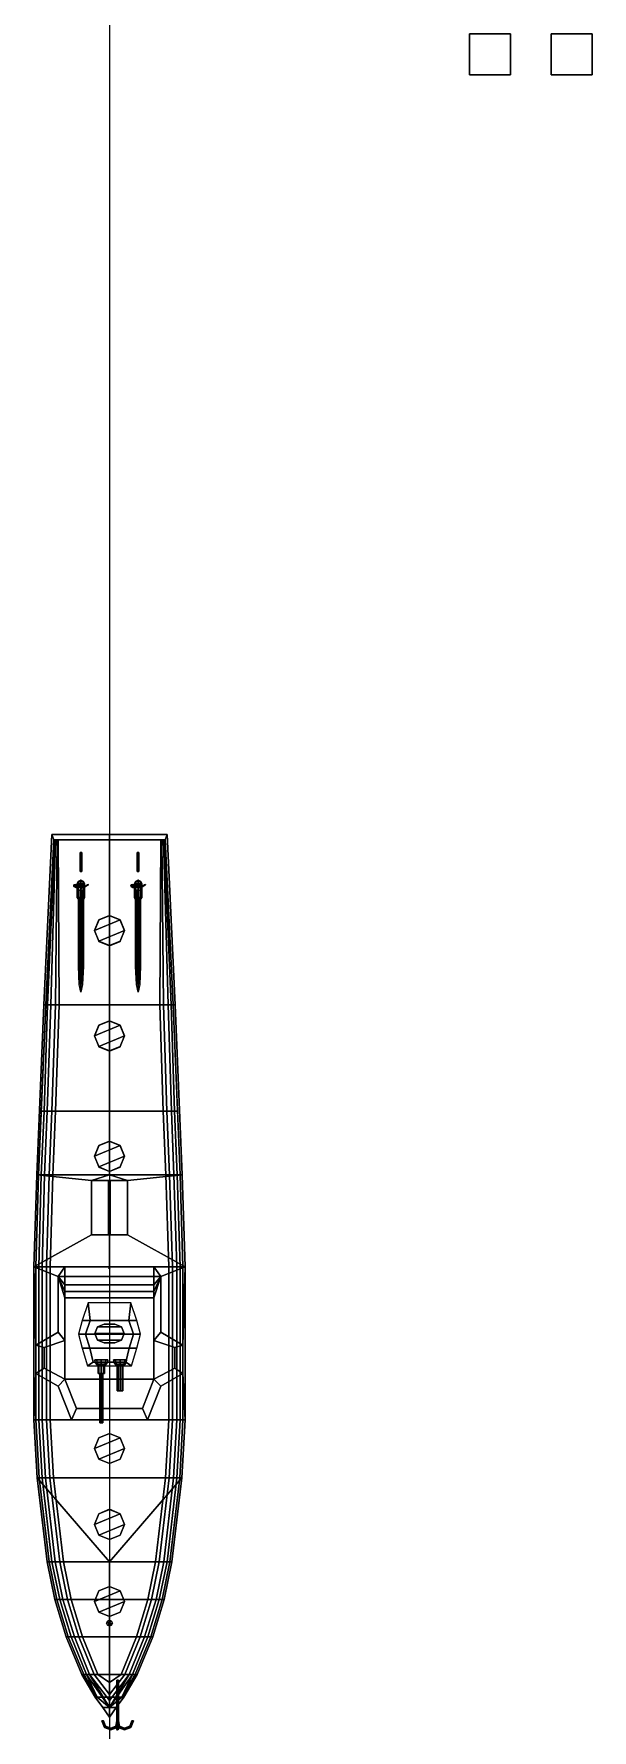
# Model space of a CAD drawing. Header units: millimetres. Extents: x -1.9 to 11.8, y -11.1 to 30.4.
import ezdxf

# ---------------------------------------------------------------- set-up
doc = ezdxf.new("R2010")
doc.units = ezdxf.units.MM
for name, color, linetype in [('gun', 1, 'Continuous'), ('prop', 1, 'Continuous'), ('sleeve', 5, 'Continuous'), ('tmp', 4, 'Continuous'), ('turret', 2, 'Continuous'), ('underwater', 1, 'Continuous')]:
    doc.layers.add(name, color=color, linetype=linetype)

msp = doc.modelspace()

# ---------------------------------------------------------------- linework, layer by layer
for points in [[(9.82, 30.44, 1), (9.82, 30.44), (8.82, 30.44), (8.82, 30.44, 1)], [(9.82, 30.44), (9.82, 29.44), (8.82, 29.44), (8.82, 30.44)], [(8.82, 30.44), (8.82, 29.44), (8.82, 29.44, 1), (8.82, 30.44, 1)], [(8.82, 30.44, 1), (8.82, 29.44, 1), (9.82, 29.44, 1), (9.82, 30.44, 1)], [(9.82, 29.44, 1), (9.82, 29.44), (9.82, 30.44), (9.82, 30.44, 1)], [(11.82, 30.44), (11.82, 29.44), (10.82, 29.44), (10.82, 30.44)], [(10.82, 30.44), (10.82, 29.44), (11.82, 29.44), (11.82, 30.44)], [(8.82, 29.44, 1), (8.82, 29.44), (9.82, 29.44), (9.82, 29.44, 1)], [(-1.61, 6.64, 0.61), (0, 6.64, 0.66), (0, 10.81, 0.41), (-1.41, 10.81, 0.34)], [(-1.36, 10.68), (-1.56, 6.64), (-1.61, 6.64, 0.61), (-1.41, 10.81, 0.34)], [(-1.41, 10.81, 0.34), (0, 10.81, 0.41), (0, 10.68), (-1.36, 10.68)], [(1.36, 10.68), (0, 10.68), (0, 10.81, 0.41), (1.41, 10.81, 0.34)], [(0, 10.81, 0.41), (0, 6.64, 0.66), (1.61, 6.64, 0.61), (1.41, 10.81, 0.34)], [(1.41, 10.81, 0.34), (1.61, 6.64, 0.61), (1.56, 6.64), (1.36, 10.68)], [(0, 8.826, 0.594), (-0.262, 8.718, 0.602), (-0.37, 8.457, 0.62), (0.262, 8.718, 0.602)], [(0, 8.819, 0.494), (-0.262, 8.711, 0.502), (-0.262, 8.718, 0.602), (0, 8.826, 0.594)], [(0.262, 8.711, 0.502), (0, 8.819, 0.494), (0, 8.826, 0.594), (0.262, 8.718, 0.602)], [(-0.262, 8.711, 0.502), (-0.37, 8.45, 0.52), (-0.37, 8.457, 0.62), (-0.262, 8.718, 0.602)], [(-0.37, 8.457, 0.62), (-0.262, 8.196, 0.638), (0.37, 8.457, 0.62), (0.262, 8.718, 0.602)], [(-0.37, 8.45, 0.52), (-0.262, 8.189, 0.538), (-0.262, 8.196, 0.638), (-0.37, 8.457, 0.62)], [(0, 8.088, 0.646), (0.262, 8.196, 0.638), (0.37, 8.457, 0.62), (-0.262, 8.196, 0.638)], [(0.37, 8.45, 0.52), (0.262, 8.711, 0.502), (0.262, 8.718, 0.602), (0.37, 8.457, 0.62)], [(0.262, 8.189, 0.538), (0.37, 8.45, 0.52), (0.37, 8.457, 0.62), (0.262, 8.196, 0.638)], [(-0.262, 8.189, 0.538), (0, 8.081, 0.546), (0, 8.088, 0.646), (-0.262, 8.196, 0.638)], [(0, 8.081, 0.546), (0.262, 8.189, 0.538), (0.262, 8.196, 0.638), (0, 8.088, 0.646)], [(-1.56, 6.64), (-1.74, 2.47), (-1.78, 2.47, 0.83), (-1.61, 6.64, 0.61)], [(-1.78, 2.47, 0.83), (0, 2.47, 0.85), (0, 6.64, 0.66), (-1.61, 6.64, 0.61)], [(0, 6.245, 0.75), (-0.262, 6.137, 0.756), (-0.37, 5.875, 0.77), (0.262, 6.137, 0.756)], [(0, 6.239, 0.651), (-0.262, 6.131, 0.656), (-0.262, 6.137, 0.756), (0, 6.245, 0.75)], [(0, 6.64, 0.66), (0, 2.47, 0.85), (1.78, 2.47, 0.83), (1.61, 6.64, 0.61)], [(0.262, 6.131, 0.656), (0, 6.239, 0.651), (0, 6.245, 0.75), (0.262, 6.137, 0.756)], [(1.61, 6.64, 0.61), (1.78, 2.47, 0.83), (1.73, 2.47), (1.56, 6.64)], [(-0.37, 5.875, 0.77), (-0.262, 5.614, 0.784), (0.37, 5.875, 0.77), (0.262, 6.137, 0.756)], [(-0.262, 6.131, 0.656), (-0.37, 5.87, 0.67), (-0.37, 5.875, 0.77), (-0.262, 6.137, 0.756)], [(-0.37, 5.87, 0.67), (-0.262, 5.609, 0.684), (-0.262, 5.614, 0.784), (-0.37, 5.875, 0.77)], [(0, 5.506, 0.789), (0.262, 5.614, 0.784), (0.37, 5.875, 0.77), (-0.262, 5.614, 0.784)], [(0.37, 5.87, 0.67), (0.262, 6.131, 0.656), (0.262, 6.137, 0.756), (0.37, 5.875, 0.77)], [(0.262, 5.609, 0.684), (0.37, 5.87, 0.67), (0.37, 5.875, 0.77), (0.262, 5.614, 0.784)], [(-0.262, 5.609, 0.684), (0, 5.501, 0.689), (0, 5.506, 0.789), (-0.262, 5.614, 0.784)], [(0, 5.501, 0.689), (0.262, 5.609, 0.684), (0.262, 5.614, 0.784), (0, 5.506, 0.789)], [(0, 3.293, 0.897), (-0.262, 3.185, 0.901), (-0.37, 2.923, 0.91), (0.262, 3.185, 0.901)], [(-0.262, 3.181, 0.801), (-0.37, 2.92, 0.81), (-0.37, 2.923, 0.91), (-0.262, 3.185, 0.901)], [(-0.37, 2.923, 0.91), (-0.262, 2.662, 0.919), (0.37, 2.923, 0.91), (0.262, 3.185, 0.901)], [(-0.37, 2.92, 0.81), (-0.262, 2.659, 0.819), (-0.262, 2.662, 0.919), (-0.37, 2.923, 0.91)], [(0, 3.29, 0.797), (-0.262, 3.181, 0.801), (-0.262, 3.185, 0.901), (0, 3.293, 0.897)], [(0, 2.554, 0.923), (0.262, 2.662, 0.919), (0.37, 2.923, 0.91), (-0.262, 2.662, 0.919)], [(0.262, 3.181, 0.801), (0, 3.29, 0.797), (0, 3.293, 0.897), (0.262, 3.185, 0.901)], [(0.37, 2.92, 0.81), (0.262, 3.181, 0.801), (0.262, 3.185, 0.901), (0.37, 2.923, 0.91)], [(0.262, 2.659, 0.819), (0.37, 2.92, 0.81), (0.37, 2.923, 0.91), (0.262, 2.662, 0.919)], [(-0.262, 2.659, 0.819), (0, 2.55, 0.823), (0, 2.554, 0.923), (-0.262, 2.662, 0.919)], [(0, 2.55, 0.823), (0.262, 2.659, 0.819), (0.262, 2.662, 0.919), (0, 2.554, 0.923)], [(-1.74, 2.47), (-1.8, 0.21), (-1.85, 0.21, 0.94), (-1.78, 2.47, 0.83)], [(-1.78, 2.47, 0.83), (-1.85, 0.21, 0.94), (-0.44, 1, 0.91), (-0.44, 2.33, 0.85)], [(-0.44, 2.33, 0.85), (0, 2.47, 0.85), (-1.78, 2.47, 0.83), (-0.44, 2.33, 0.85)], [(0.44, 2.33, 0.85), (0, 2.47, 0.85), (-0.44, 2.33, 0.85), (0.44, 2.33, 0.85)], [(-0.44, 2.33, 0.85), (-0.44, 1, 0.91), (-0.02, 1, 1.04), (-0.02, 2.33, 1)], [(0.02, 2.33, 1), (0.44, 2.33, 0.85), (-0.44, 2.33, 0.85), (-0.02, 2.33, 1)], [(-0.02, 2.33, 1), (-0.02, 1, 1.04), (0.02, 1, 1.04), (0.02, 2.33, 1)], [(0.44, 2.33, 0.85), (1.78, 2.47, 0.83), (0, 2.47, 0.85), (0.44, 2.33, 0.85)], [(0.02, 1, 1.04), (0.44, 1, 0.91), (0.44, 2.33, 0.85), (0.02, 2.33, 1)], [(0.44, 1, 0.91), (1.85, 0.21, 0.94), (1.78, 2.47, 0.83), (0.44, 2.33, 0.85)], [(1.78, 2.47, 0.83), (1.85, 0.21, 0.94), (1.8, 0.21), (1.73, 2.47)], [(-0.44, 1, 0.91), (-1.85, 0.21, 0.94), (1.85, 0.21, 0.94), (0.44, 1, 0.91)], [(-0.02, 1, 1.04), (-0.44, 1, 0.91), (0.44, 1, 0.91), (0.02, 1, 1.04)], [(0, 1.21, 2.95), (0, 0.21, 2.95), (0, 0.21, 2.45), (0, 1.21, 2.45)], [(0, 1.21, 2.45), (0, 0.21, 2.45), (0, 0.21, 2.95), (0, 1.21, 2.95)], [(-1.8, 0.21), (-1.8, -3.54), (-1.85, -3.54, 0.94), (-1.85, 0.21, 0.94)], [(-1.8, -1.71, 0.94), (-1.85, 0.21, 0.94), (-1.85, -3.54, 0.94), (-1.8, -2.4, 0.94)], [(-1.26, -0.02, 0.94), (-1.85, 0.21, 0.94), (-1.8, -1.71, 0.94), (-1.26, -1.39, 0.94)], [(-1.09, 0.21, 0.94), (-1.09, 0.21, 0.94), (-1.85, 0.21, 0.94), (-1.26, -0.02, 0.94)], [(-1.09, 0.21, 0.94), (-1.09, 0.21, 0.94), (-1.26, -0.02, 0.94), (-1.09, -0.02, 1.06)], [(1.09, -0.02, 1.06), (1.09, 0.21, 0.94), (-1.09, 0.21, 0.94), (-1.09, -0.02, 1.06)], [(0, 0.21, 0.94), (-0.02, 0.19, 0.94), (-0.02, 0.19, 3), (0, 0.21, 3)], [(0, 0.21, 3), (-0.02, 0.19, 3), (0, 0.17, 3), (0.02, 0.19, 3)], [(-0.02, 0.19, 0.94), (0, 0.17, 0.94), (0, 0.17, 3), (-0.02, 0.19, 3)], [(0.02, 0.19, 0.94), (0, 0.21, 0.94), (0, 0.21, 3), (0.02, 0.19, 3)], [(0, 0.17, 0.94), (0.02, 0.19, 0.94), (0.02, 0.19, 3), (0, 0.17, 3)], [(1.26, -0.02, 0.94), (1.09, 0.21, 0.94), (1.09, 0.21, 0.94), (1.09, -0.02, 1.06)], [(1.85, 0.21, 0.94), (1.09, 0.21, 0.94), (1.09, 0.21, 0.94), (1.26, -0.02, 0.94)], [(1.8, -1.71, 0.94), (1.85, 0.21, 0.94), (1.26, -0.02, 0.94), (1.26, -1.39, 0.94)], [(1.85, 0.21, 0.94), (1.85, -3.54, 0.94), (1.8, -3.54), (1.8, 0.21)], [(1.8, -2.4, 0.94), (1.85, -3.54, 0.94), (1.85, 0.21, 0.94), (1.8, -1.71, 0.94)], [(-1.09, -0.23, 1.16), (-1.26, -0.02, 0.94), (-1.26, -0.02, 0.94), (-1.09, -0.39, 1.31)], [(-1.09, -0.02, 1.06), (-1.26, -0.02, 0.94), (-1.26, -0.02, 0.94), (-1.09, -0.23, 1.16)], [(-1.09, -0.39, 1.31), (-1.26, -0.02, 0.94), (-1.26, -0.02, 0.94), (-1.09, -0.55, 1.55)], [(-1.09, -0.55, 1.55), (-1.26, -0.02, 0.94), (-1.26, -1.39, 0.94), (-1.09, -1.59, 1.55)], [(1.09, -0.23, 1.16), (1.09, -0.02, 1.06), (-1.09, -0.02, 1.06), (-1.09, -0.23, 1.16)], [(1.09, -0.39, 1.31), (1.09, -0.23, 1.16), (-1.09, -0.23, 1.16), (-1.09, -0.39, 1.31)], [(1.09, -0.55, 1.55), (1.09, -0.39, 1.31), (-1.09, -0.39, 1.31), (-1.09, -0.55, 1.55)], [(1.26, -0.02, 0.94), (1.26, -0.02, 0.94), (1.09, -0.23, 1.16), (1.09, -0.39, 1.31)], [(1.26, -0.02, 0.94), (1.26, -0.02, 0.94), (1.09, -0.02, 1.06), (1.09, -0.23, 1.16)], [(1.26, -0.02, 0.94), (1.26, -0.02, 0.94), (1.09, -0.39, 1.31), (1.09, -0.55, 1.55)], [(1.26, -1.39, 0.94), (1.26, -0.02, 0.94), (1.09, -0.55, 1.55), (1.09, -1.59, 1.55)], [(1.09, -2.54, 1.55), (1.09, -0.55, 1.55), (-1.09, -0.55, 1.55), (-1.09, -2.54, 1.55)], [(-1.09, -1.59, 1.55), (-1.26, -1.39, 0.94), (-1.8, -1.71, 0.94), (-1.6, -1.76, 1.4)], [(-1.09, -2.54, 1.55), (-1.09, -1.59, 1.55), (-1.6, -1.76, 1.4), (-1.6, -2.27, 1.4)], [(1.6, -1.76, 1.4), (1.8, -1.71, 0.94), (1.26, -1.39, 0.94), (1.09, -1.59, 1.55)], [(1.09, -1.59, 1.55), (1.09, -2.54, 1.55), (1.6, -2.27, 1.4), (1.6, -1.76, 1.4)], [(-1.6, -1.76, 1.4), (-1.8, -1.71, 0.94), (-1.8, -2.4, 0.94), (-1.6, -2.27, 1.4)], [(1.6, -2.27, 1.4), (1.8, -2.4, 0.94), (1.8, -1.71, 0.94), (1.6, -1.76, 1.4)], [(-1.8, -2.4, 0.94), (-1.85, -3.54, 0.94), (-0.93, -3.54, 0.94), (-1.26, -2.71, 0.94)], [(-1.6, -2.27, 1.4), (-1.8, -2.4, 0.94), (-1.26, -2.71, 0.94), (-1.09, -2.54, 1.55)], [(0.93, -3.54, 0.94), (1.85, -3.54, 0.94), (1.8, -2.4, 0.94), (1.26, -2.71, 0.94)], [(1.09, -2.54, 1.55), (1.26, -2.71, 0.94), (1.8, -2.4, 0.94), (1.6, -2.27, 1.4)], [(-1.26, -2.71, 0.94), (-0.93, -3.54, 0.94), (-0.81, -3.26, 1.4), (-1.09, -2.54, 1.55)], [(-1.09, -2.54, 1.55), (-0.81, -3.26, 1.4), (0.81, -3.26, 1.4), (1.09, -2.54, 1.55)], [(0.81, -3.26, 1.4), (0.93, -3.54, 0.94), (1.26, -2.71, 0.94), (1.09, -2.54, 1.55)], [(-0.81, -3.26, 1.4), (-0.93, -3.54, 0.94), (0.93, -3.54, 0.94), (0.81, -3.26, 1.4)], [(-1.8, -3.54), (-1.72, -4.96), (-1.77, -4.96, 0.94), (-1.85, -3.54, 0.94)], [(-1.85, -3.54, 0.94), (-1.77, -4.96, 0.94), (1.77, -4.96, 0.94), (1.85, -3.54, 0.94)], [(1.85, -3.54, 0.94), (1.77, -4.96, 0.94), (1.72, -4.96), (1.8, -3.54)], [(0, -3.87, 1.04), (-0.262, -3.978, 1.04), (-0.37, -4.24, 1.04), (0.262, -3.978, 1.04)], [(-0.37, -4.24, 1.04), (-0.262, -4.502, 1.04), (0.37, -4.24, 1.04), (0.262, -3.978, 1.04)], [(-0.262, -3.978, 0.94), (-0.37, -4.24, 0.94), (-0.37, -4.24, 1.04), (-0.262, -3.978, 1.04)], [(0, -3.87, 0.94), (-0.262, -3.978, 0.94), (-0.262, -3.978, 1.04), (0, -3.87, 1.04)], [(0.262, -3.978, 0.94), (0, -3.87, 0.94), (0, -3.87, 1.04), (0.262, -3.978, 1.04)], [(0.37, -4.24, 0.94), (0.262, -3.978, 0.94), (0.262, -3.978, 1.04), (0.37, -4.24, 1.04)], [(-0.37, -4.24, 0.94), (-0.262, -4.502, 0.94), (-0.262, -4.502, 1.04), (-0.37, -4.24, 1.04)], [(0, -4.61, 1.04), (0.262, -4.502, 1.04), (0.37, -4.24, 1.04), (-0.262, -4.502, 1.04)], [(-0.262, -4.502, 0.94), (0, -4.61, 0.94), (0, -4.61, 1.04), (-0.262, -4.502, 1.04)], [(0, -4.61, 0.94), (0.262, -4.502, 0.94), (0.262, -4.502, 1.04), (0, -4.61, 1.04)], [(0.262, -4.502, 0.94), (0.37, -4.24, 0.94), (0.37, -4.24, 1.04), (0.262, -4.502, 1.04)], [(-1.53, -7.02, 0.9), (0, -7.02, 0.92), (-1.77, -4.96, 0.94)], [(-1.72, -4.96), (-1.48, -7.02), (-1.53, -7.02, 0.9), (-1.77, -4.96, 0.94)], [(0, -7.02, 0.92), (1.77, -4.96, 0.94), (-1.77, -4.96, 0.94)], [(1.77, -4.96, 0.94), (0, -7.02, 0.92), (1.53, -7.02, 0.9), (1.77, -4.96, 0.94)], [(1.77, -4.96, 0.94), (1.53, -7.02, 0.9), (1.48, -7.02), (1.72, -4.96)], [(0, -5.732, 1.026), (-0.262, -5.84, 1.025), (-0.37, -6.102, 1.02), (0.262, -5.84, 1.025)], [(0, -5.73, 0.926), (-0.262, -5.838, 0.925), (-0.262, -5.84, 1.025), (0, -5.732, 1.026)], [(0.262, -5.838, 0.925), (0, -5.73, 0.926), (0, -5.732, 1.026), (0.262, -5.84, 1.025)], [(-0.262, -5.838, 0.925), (-0.37, -6.1, 0.92), (-0.37, -6.102, 1.02), (-0.262, -5.84, 1.025)], [(-0.37, -6.102, 1.02), (-0.262, -6.363, 1.015), (0.37, -6.102, 1.02), (0.262, -5.84, 1.025)], [(-0.37, -6.1, 0.92), (-0.262, -6.362, 0.915), (-0.262, -6.363, 1.015), (-0.37, -6.102, 1.02)], [(0, -6.472, 1.014), (0.262, -6.363, 1.015), (0.37, -6.102, 1.02), (-0.262, -6.363, 1.015)], [(0.37, -6.1, 0.92), (0.262, -5.838, 0.925), (0.262, -5.84, 1.025), (0.37, -6.102, 1.02)], [(0.262, -6.362, 0.915), (0.37, -6.1, 0.92), (0.37, -6.102, 1.02), (0.262, -6.363, 1.015)], [(-0.262, -6.362, 0.915), (0, -6.47, 0.914), (0, -6.472, 1.014), (-0.262, -6.363, 1.015)], [(0, -6.47, 0.914), (0.262, -6.362, 0.915), (0.262, -6.363, 1.015), (0, -6.472, 1.014)], [(-1.34, -7.94, 0.9), (0, -7.94, 0.92), (0, -7.02, 0.92), (-1.53, -7.02, 0.9)], [(-1.48, -7.02), (-1.29, -7.94), (-1.34, -7.94, 0.9), (-1.53, -7.02, 0.9)], [(0, -7.02, 0.92), (0, -7.94, 0.92), (1.34, -7.94, 0.9), (1.53, -7.02, 0.9)], [(1.53, -7.02, 0.9), (1.34, -7.94, 0.9), (1.29, -7.94), (1.48, -7.02)], [(0, -7.62, 1), (-0.262, -7.728, 1), (-0.37, -7.99, 1), (0.262, -7.728, 1)], [(-0.37, -7.99, 1), (-0.262, -8.252, 1), (0.37, -7.99, 1), (0.262, -7.728, 1)], [(-0.262, -7.728, 0.9), (-0.37, -7.99, 0.9), (-0.37, -7.99, 1), (-0.262, -7.728, 1)], [(0, -7.62, 0.9), (-0.262, -7.728, 0.9), (-0.262, -7.728, 1), (0, -7.62, 1)], [(0.262, -7.728, 0.9), (0, -7.62, 0.9), (0, -7.62, 1), (0.262, -7.728, 1)], [(0.37, -7.99, 0.9), (0.262, -7.728, 0.9), (0.262, -7.728, 1), (0.37, -7.99, 1)], [(-1.06, -8.86, 0.87), (0, -8.86, 0.89), (0, -7.94, 0.92), (-1.34, -7.94, 0.9)], [(-1.29, -7.94), (-1.01, -8.86), (-1.06, -8.86, 0.87), (-1.34, -7.94, 0.9)], [(-0.37, -7.99, 0.9), (-0.262, -8.252, 0.9), (-0.262, -8.252, 1), (-0.37, -7.99, 1)], [(0, -8.36, 1), (0.262, -8.252, 1), (0.37, -7.99, 1), (-0.262, -8.252, 1)], [(-0.262, -8.252, 0.9), (0, -8.36, 0.9), (0, -8.36, 1), (-0.262, -8.252, 1)], [(0, -7.94, 0.92), (0, -8.86, 0.89), (1.06, -8.86, 0.87), (1.34, -7.94, 0.9)], [(0, -8.36, 0.9), (0.262, -8.252, 0.9), (0.262, -8.252, 1), (0, -8.36, 1)], [(0.262, -8.252, 0.9), (0.37, -7.99, 0.9), (0.37, -7.99, 1), (0.262, -8.252, 1)], [(1.34, -7.94, 0.9), (1.06, -8.86, 0.87), (1.01, -8.86), (1.29, -7.94)], [(0, -8.45, 1.11), (-0.049, -8.471, 1.11), (-0.07, -8.52, 1.11), (0.049, -8.471, 1.11)], [(-0.049, -8.471, 0.89), (-0.07, -8.52, 0.89), (-0.07, -8.52, 1.11), (-0.049, -8.471, 1.11)], [(0.049, -8.471, 1.11), (-0.07, -8.52, 1.11), (-0.049, -8.569, 1.11), (0.07, -8.52, 1.11)], [(-0.07, -8.52, 0.89), (-0.049, -8.569, 0.89), (-0.049, -8.569, 1.11), (-0.07, -8.52, 1.11)], [(0, -8.45, 0.89), (-0.049, -8.471, 0.89), (-0.049, -8.471, 1.11), (0, -8.45, 1.11)], [(0.07, -8.52, 1.11), (-0.049, -8.569, 1.11), (0, -8.59, 1.11), (0.049, -8.569, 1.11)], [(-0.049, -8.569, 0.89), (0, -8.59, 0.89), (0, -8.59, 1.11), (-0.049, -8.569, 1.11)], [(0, -8.49, 1.11), (-0.03, -8.52, 1.11), (-0.01, -8.52, 3.64), (0, -8.51, 3.64)], [(-0.03, -8.52, 1.11), (0, -8.55, 1.11), (0, -8.53, 3.64), (-0.01, -8.52, 3.64)], [(0, -8.51, 3.64), (-0.01, -8.52, 3.64), (0, -8.53, 3.64), (0.01, -8.52, 3.64)], [(0.049, -8.471, 0.89), (0, -8.45, 0.89), (0, -8.45, 1.11), (0.049, -8.471, 1.11)], [(0.03, -8.52, 1.11), (0, -8.49, 1.11), (0, -8.51, 3.64), (0.01, -8.52, 3.64)], [(0, -8.55, 1.11), (0.03, -8.52, 1.11), (0.01, -8.52, 3.64), (0, -8.53, 3.64)], [(0, -8.59, 0.89), (0.049, -8.569, 0.89), (0.049, -8.569, 1.11), (0, -8.59, 1.11)], [(0.07, -8.52, 0.89), (0.049, -8.471, 0.89), (0.049, -8.471, 1.11), (0.07, -8.52, 1.11)], [(0.049, -8.569, 0.89), (0.07, -8.52, 0.89), (0.07, -8.52, 1.11), (0.049, -8.569, 1.11)], [(-1.01, -8.86), (-0.63, -9.78), (-0.68, -9.78, 0.85), (-1.06, -8.86, 0.87)], [(-0.68, -9.78, 0.85), (0, -9.78, 0.87), (0, -8.86, 0.89), (-1.06, -8.86, 0.87)], [(0, -8.86, 0.89), (0, -9.78, 0.87), (0.68, -9.78, 0.85), (1.06, -8.86, 0.87)], [(1.06, -8.86, 0.87), (0.68, -9.78, 0.85), (0.63, -9.78), (1.01, -8.86)], [(-0.35, -10.34, 0.83), (0, -10.34, 0.85), (0, -9.78, 0.87), (-0.68, -9.78, 0.85)], [(-0.63, -9.78), (-0.3, -10.34), (-0.35, -10.34, 0.83), (-0.68, -9.78, 0.85)], [(0, -9.78, 0.87), (0, -10.34, 0.85), (0.35, -10.34, 0.83), (0.68, -9.78, 0.85)], [(0.2, -9.92, 0.886), (0.18, -9.92, 0.866), (0.18, -10.92, 0.849), (0.2, -10.92, 0.869)], [(0.18, -9.92, 0.866), (0.2, -9.92, 0.846), (0.2, -10.92, 0.829), (0.18, -10.92, 0.849)], [(0.22, -9.92, 0.866), (0.2, -9.92, 0.846), (0.18, -9.92, 0.866), (0.2, -9.92, 0.886)], [(0.22, -9.92, 0.866), (0.2, -9.92, 0.886), (0.2, -10.92, 0.869), (0.22, -10.92, 0.849)], [(0.2, -9.92, 0.846), (0.22, -9.92, 0.866), (0.22, -10.92, 0.849), (0.2, -10.92, 0.829)], [(0.68, -9.78, 0.85), (0.35, -10.34, 0.83), (0.3, -10.34), (0.63, -9.78)], [(-0.16, -10.59, 0.82), (0, -10.59, 0.84), (0, -10.34, 0.85), (-0.35, -10.34, 0.83)], [(-0.3, -10.34), (0, -10.59), (-0.16, -10.59, 0.82), (-0.35, -10.34, 0.83)], [(0.35, -10.34, 0.83), (0.16, -10.59, 0.82), (0, -10.59), (0.3, -10.34)], [(0, -10.34, 0.85), (0, -10.59, 0.84), (0.16, -10.59, 0.82), (0.35, -10.34, 0.83)], [(0, -10.83, 0.83), (0, -10.83, 0.83), (0, -10.59, 0.84), (-0.16, -10.59, 0.82)], [(0, -10.59), (0, -10.59), (0, -10.83, 0.83), (-0.16, -10.59, 0.82)], [(0.16, -10.59, 0.82), (0, -10.83, 0.83), (0, -10.59)], [(0, -10.59, 0.84), (0, -10.83, 0.83), (0, -10.83, 0.83), (0.16, -10.59, 0.82)], [(-0.17, -10.92, 0.869), (-0.15, -10.92, 0.849), (-0.17, -10.92, 0.829), (-0.19, -10.92, 0.849)], [(-0.19, -10.92, 0.849), (-0.17, -10.92, 0.829), (-0.111, -11.061, 0.826), (-0.126, -11.076, 0.846)], [(-0.17, -10.92, 0.869), (-0.19, -10.92, 0.849), (-0.126, -11.076, 0.846), (-0.111, -11.062, 0.866)], [(-0.15, -10.92, 0.849), (-0.17, -10.92, 0.869), (-0.111, -11.062, 0.866), (-0.097, -11.047, 0.847)], [(-0.17, -10.92, 0.829), (-0.15, -10.92, 0.849), (-0.097, -11.047, 0.847), (-0.111, -11.061, 0.826)], [(-0.126, -11.076, 0.846), (-0.111, -11.061, 0.826), (0.03, -11.12, 0.825), (0.03, -11.14, 0.845)], [(-0.111, -11.062, 0.866), (-0.126, -11.076, 0.846), (0.03, -11.14, 0.845), (0.03, -11.12, 0.865)], [(-0.097, -11.047, 0.847), (-0.111, -11.062, 0.866), (0.03, -11.12, 0.865), (0.03, -11.1, 0.846)], [(-0.111, -11.061, 0.826), (-0.097, -11.047, 0.847), (0.03, -11.1, 0.846), (0.03, -11.12, 0.825)], [(0.03, -11.1, 0.846), (0.03, -11.12, 0.865), (0.171, -11.062, 0.866), (0.157, -11.047, 0.847)], [(0.03, -11.12, 0.825), (0.03, -11.1, 0.846), (0.157, -11.047, 0.847), (0.171, -11.061, 0.826)], [(0.03, -11.14, 0.845), (0.03, -11.12, 0.825), (0.171, -11.061, 0.826), (0.186, -11.076, 0.846)], [(0.03, -11.12, 0.865), (0.03, -11.14, 0.845), (0.186, -11.076, 0.846), (0.171, -11.062, 0.866)], [(0.157, -11.047, 0.847), (0.171, -11.062, 0.866), (0.2, -11.01, 0.847), (0.18, -10.92, 0.849)], [(0.171, -11.061, 0.826), (0.157, -11.047, 0.847), (0.18, -10.92, 0.849), (0.2, -10.92, 0.829)], [(0.186, -11.076, 0.846), (0.171, -11.061, 0.826), (0.2, -10.92, 0.829), (0.22, -10.92, 0.849)], [(0.171, -11.062, 0.866), (0.186, -11.076, 0.846), (0.22, -10.92, 0.849), (0.2, -11.01, 0.847)], [(0.18, -10.914, 0.479), (0.2, -10.914, 0.499), (0.22, -10.914, 0.479), (0.2, -10.913, 0.459)], [(0.18, -10.914, 0.479), (0.2, -10.913, 0.459), (0.2, -11.07, 0.521), (0.18, -11.056, 0.535)], [(0.2, -10.914, 0.499), (0.18, -10.914, 0.479), (0.18, -11.056, 0.535), (0.2, -11.042, 0.549)], [(0.18, -11.062, 0.875), (0.2, -11.048, 0.889), (0.2, -10.92, 0.869), (0.18, -10.92, 0.849)], [(0.2, -11.076, 0.86), (0.18, -11.062, 0.875), (0.18, -10.92, 0.849), (0.2, -10.92, 0.829)], [(0.18, -11.061, 0.818), (0.2, -11.075, 0.832), (0.2, -10.92, 0.869), (0.18, -10.92, 0.849)], [(0.2, -11.047, 0.804), (0.18, -11.061, 0.818), (0.18, -10.92, 0.849), (0.2, -10.92, 0.829)], [(0.214, -11.076, 0.846), (0.229, -11.062, 0.866), (0.2, -10.92, 0.869), (0.18, -10.92, 0.849)], [(0.229, -11.061, 0.826), (0.214, -11.076, 0.846), (0.18, -10.92, 0.849), (0.2, -10.92, 0.829)], [(0.18, -10.926, 1.219), (0.2, -10.926, 1.199), (0.2, -11.052, 1.144), (0.18, -11.067, 1.158)], [(0.2, -10.927, 1.239), (0.18, -10.926, 1.219), (0.18, -11.067, 1.158), (0.2, -11.081, 1.172)], [(0.22, -10.926, 1.219), (0.2, -10.926, 1.199), (0.18, -10.926, 1.219), (0.2, -10.927, 1.239)], [(0.2, -11.042, 0.549), (0.18, -11.056, 0.535), (0.18, -11.117, 0.675), (0.2, -11.097, 0.676)], [(0.2, -11.097, 0.676), (0.18, -11.117, 0.675), (0.18, -11.061, 0.818), (0.2, -11.047, 0.804)], [(0.18, -11.123, 1.015), (0.2, -11.103, 1.016), (0.2, -11.048, 0.889), (0.18, -11.062, 0.875)], [(0.18, -11.067, 1.158), (0.2, -11.052, 1.144), (0.2, -11.103, 1.016), (0.18, -11.123, 1.015)], [(0.18, -11.056, 0.535), (0.2, -11.07, 0.521), (0.2, -11.137, 0.675), (0.18, -11.117, 0.675)], [(0.18, -11.117, 0.675), (0.2, -11.137, 0.675), (0.2, -11.075, 0.832), (0.18, -11.061, 0.818)], [(0.2, -11.143, 1.015), (0.18, -11.123, 1.015), (0.18, -11.062, 0.875), (0.2, -11.076, 0.86)], [(0.2, -11.081, 1.172), (0.18, -11.067, 1.158), (0.18, -11.123, 1.015), (0.2, -11.143, 1.015)], [(0.2, -10.913, 0.459), (0.22, -10.914, 0.479), (0.22, -11.056, 0.535), (0.2, -11.07, 0.521)], [(0.22, -10.914, 0.479), (0.2, -10.914, 0.499), (0.2, -11.042, 0.549), (0.22, -11.056, 0.535)], [(0.2, -11.048, 0.889), (0.22, -11.062, 0.875), (0.22, -10.92, 0.849), (0.2, -10.92, 0.869)], [(0.22, -11.062, 0.875), (0.2, -11.076, 0.86), (0.2, -10.92, 0.829), (0.22, -11.019, 0.867)], [(0.2, -11.075, 0.832), (0.22, -11.061, 0.818), (0.22, -10.92, 0.849), (0.2, -10.92, 0.869)], [(0.22, -11.061, 0.818), (0.2, -11.047, 0.804), (0.2, -10.92, 0.829), (0.22, -10.92, 0.849)], [(0.243, -11.047, 0.847), (0.229, -11.061, 0.826), (0.2, -10.92, 0.829), (0.22, -10.92, 0.849)], [(0.229, -11.062, 0.866), (0.243, -11.047, 0.847), (0.22, -10.92, 0.849), (0.2, -10.92, 0.869)], [(0.2, -10.926, 1.199), (0.22, -10.926, 1.219), (0.22, -11.067, 1.158), (0.2, -11.052, 1.144)], [(0.22, -10.926, 1.219), (0.2, -10.927, 1.239), (0.2, -11.081, 1.172), (0.22, -11.067, 1.158)], [(0.22, -11.056, 0.535), (0.2, -11.042, 0.549), (0.2, -11.097, 0.676), (0.22, -11.117, 0.675)], [(0.22, -11.117, 0.675), (0.2, -11.097, 0.676), (0.2, -11.047, 0.804), (0.22, -11.061, 0.818)], [(0.2, -11.103, 1.016), (0.22, -11.123, 1.015), (0.22, -11.062, 0.875), (0.2, -11.048, 0.889)], [(0.2, -11.052, 1.144), (0.22, -11.067, 1.158), (0.22, -11.123, 1.015), (0.2, -11.103, 1.016)], [(0.2, -11.07, 0.521), (0.22, -11.056, 0.535), (0.22, -11.117, 0.675), (0.2, -11.137, 0.675)], [(0.2, -11.137, 0.675), (0.22, -11.117, 0.675), (0.22, -11.061, 0.818), (0.2, -11.075, 0.832)], [(0.22, -11.123, 1.015), (0.2, -11.143, 1.015), (0.2, -11.076, 0.86), (0.22, -11.062, 0.875)], [(0.22, -11.067, 1.158), (0.2, -11.081, 1.172), (0.2, -11.143, 1.015), (0.22, -11.123, 1.015)], [(0.37, -11.12, 0.825), (0.37, -11.14, 0.845), (0.214, -11.076, 0.846), (0.229, -11.061, 0.826)], [(0.37, -11.14, 0.845), (0.37, -11.12, 0.865), (0.229, -11.062, 0.866), (0.214, -11.076, 0.846)], [(0.37, -11.1, 0.846), (0.37, -11.12, 0.825), (0.229, -11.061, 0.826), (0.243, -11.047, 0.847)], [(0.37, -11.12, 0.865), (0.37, -11.1, 0.846), (0.243, -11.047, 0.847), (0.229, -11.062, 0.866)], [(0.497, -11.047, 0.847), (0.511, -11.061, 0.826), (0.37, -11.12, 0.825), (0.37, -11.1, 0.846)], [(0.511, -11.062, 0.866), (0.497, -11.047, 0.847), (0.37, -11.1, 0.846), (0.37, -11.12, 0.865)], [(0.511, -11.061, 0.826), (0.526, -11.076, 0.846), (0.37, -11.14, 0.845), (0.37, -11.12, 0.825)], [(0.526, -11.076, 0.846), (0.511, -11.062, 0.866), (0.37, -11.12, 0.865), (0.37, -11.14, 0.845)], [(0.55, -10.92, 0.849), (0.57, -10.92, 0.829), (0.511, -11.061, 0.826), (0.497, -11.047, 0.847)], [(0.57, -10.92, 0.869), (0.55, -10.92, 0.849), (0.497, -11.047, 0.847), (0.511, -11.062, 0.866)], [(0.59, -10.92, 0.849), (0.57, -10.92, 0.869), (0.511, -11.062, 0.866), (0.526, -11.076, 0.846)], [(0.57, -10.92, 0.829), (0.59, -10.92, 0.849), (0.526, -11.076, 0.846), (0.511, -11.061, 0.826)], [(0.57, -10.92, 0.829), (0.55, -10.92, 0.849), (0.57, -10.92, 0.869), (0.59, -10.92, 0.849)]]:
    msp.add_3dface(points)
at = {"layer": 'gun'}
for points in [[(-0.218, -2.4, 1.86), (-0.235, -2.4, 1.83), (-0.235, -3.61, 1.83), (-0.218, -3.61, 1.86)], [(-0.235, -2.4, 1.83), (-0.218, -2.4, 1.8), (-0.218, -3.61, 1.8), (-0.235, -3.61, 1.83)], [(-0.183, -2.4, 1.86), (-0.218, -2.4, 1.86), (-0.218, -3.61, 1.86), (-0.183, -3.61, 1.86)], [(-0.218, -2.4, 1.8), (-0.183, -2.4, 1.8), (-0.183, -3.61, 1.8), (-0.218, -3.61, 1.8)], [(-0.165, -2.4, 1.83), (-0.183, -2.4, 1.86), (-0.183, -3.61, 1.86), (-0.165, -3.61, 1.83)], [(-0.183, -2.4, 1.8), (-0.165, -2.4, 1.83), (-0.165, -3.61, 1.83), (-0.183, -3.61, 1.8)], [(-0.183, -3.61, 1.86), (-0.218, -3.61, 1.86), (-0.235, -3.61, 1.83), (-0.165, -3.61, 1.83)], [(-0.165, -3.61, 1.83), (-0.235, -3.61, 1.83), (-0.218, -3.61, 1.8), (-0.183, -3.61, 1.8)]]:
    msp.add_3dface(points, dxfattribs=at)
at = {"layer": 'prop'}
for points in [[(-0.833, 9.59, -0.38), (-0.872, 9.578, -0.426), (-0.874, 9.57, -0.421), (-0.835, 9.581, -0.375)], [(-0.874, 9.57, -0.421), (-0.732, 9.541, -0.395), (-0.776, 9.57, -0.365), (-0.835, 9.581, -0.375)], [(-0.872, 9.578, -0.426), (-0.868, 9.55, -0.48), (-0.87, 9.541, -0.475), (-0.874, 9.57, -0.421)], [(-0.87, 9.541, -0.475), (-0.727, 9.513, -0.45), (-0.732, 9.541, -0.395), (-0.874, 9.57, -0.421)], [(-0.729, 9.55, -0.4), (-0.872, 9.578, -0.426), (-0.833, 9.59, -0.38), (-0.774, 9.578, -0.369)], [(-0.725, 9.522, -0.454), (-0.868, 9.55, -0.48), (-0.872, 9.578, -0.426), (-0.729, 9.55, -0.4)], [(-0.774, 9.578, -0.369), (-0.833, 9.59, -0.38), (-0.835, 9.581, -0.375), (-0.776, 9.57, -0.365)], [(-0.745, 9.664, -0.555), (-0.764, 9.6, -0.574), (-0.79, 9.6, -0.51), (-0.764, 9.664, -0.51)], [(-0.764, 9.664, -0.51), (-0.79, 9.6, -0.51), (-0.764, 9.6, -0.446), (-0.745, 9.664, -0.465)], [(-0.79, 9.6, -0.51), (-0.764, 9.6, -0.574), (-0.764, 9.45, -0.574), (-0.79, 9.45, -0.51)], [(-0.764, 9.6, -0.446), (-0.79, 9.6, -0.51), (-0.79, 9.45, -0.51), (-0.764, 9.45, -0.446)], [(-0.785, 9.578, -0.644), (-0.746, 9.59, -0.69), (-0.749, 9.581, -0.695), (-0.788, 9.57, -0.649)], [(-0.69, 9.57, -0.705), (-0.783, 9.541, -0.595), (-0.788, 9.57, -0.649), (-0.749, 9.581, -0.695)], [(-0.781, 9.55, -0.59), (-0.785, 9.578, -0.644), (-0.788, 9.57, -0.649), (-0.783, 9.541, -0.595)], [(-0.781, 9.55, -0.59), (-0.687, 9.578, -0.701), (-0.746, 9.59, -0.69), (-0.785, 9.578, -0.644)], [(-0.645, 9.541, -0.675), (-0.739, 9.513, -0.564), (-0.783, 9.541, -0.595), (-0.69, 9.57, -0.705)], [(-0.736, 9.522, -0.56), (-0.642, 9.55, -0.67), (-0.687, 9.578, -0.701), (-0.781, 9.55, -0.59)], [(-0.729, 9.55, -0.4), (-0.774, 9.578, -0.369), (-0.776, 9.57, -0.365), (-0.732, 9.541, -0.395)], [(-0.7, 9.69, -0.51), (-0.745, 9.664, -0.555), (-0.764, 9.664, -0.51), (-0.7, 9.69, -0.51)], [(-0.7, 9.69, -0.51), (-0.764, 9.664, -0.51), (-0.745, 9.664, -0.465), (-0.7, 9.69, -0.51)], [(-0.7, 9.664, -0.574), (-0.7, 9.6, -0.6), (-0.764, 9.6, -0.574), (-0.745, 9.664, -0.555)], [(-0.745, 9.664, -0.465), (-0.764, 9.6, -0.446), (-0.7, 9.6, -0.42), (-0.7, 9.664, -0.446)], [(-0.764, 9.6, -0.574), (-0.7, 9.6, -0.6), (-0.7, 9.45, -0.6), (-0.764, 9.45, -0.574)], [(-0.7, 9.6, -0.42), (-0.764, 9.6, -0.446), (-0.764, 9.45, -0.446), (-0.7, 9.45, -0.42)], [(-0.746, 9.59, -0.69), (-0.687, 9.578, -0.701), (-0.69, 9.57, -0.705), (-0.749, 9.581, -0.695)], [(-0.7, 9.69, -0.51), (-0.7, 9.664, -0.574), (-0.745, 9.664, -0.555), (-0.7, 9.69, -0.51)], [(-0.7, 9.69, -0.51), (-0.745, 9.664, -0.465), (-0.7, 9.664, -0.446), (-0.7, 9.69, -0.51)], [(-0.7, 9.69, -0.51), (-0.636, 9.664, -0.51), (-0.655, 9.664, -0.555), (-0.7, 9.69, -0.51)], [(-0.7, 9.69, -0.51), (-0.655, 9.664, -0.555), (-0.7, 9.664, -0.574), (-0.7, 9.69, -0.51)], [(-0.7, 9.69, -0.51), (-0.7, 9.664, -0.446), (-0.655, 9.664, -0.465), (-0.7, 9.69, -0.51)], [(-0.7, 9.69, -0.51), (-0.655, 9.664, -0.465), (-0.636, 9.664, -0.51), (-0.7, 9.69, -0.51)], [(-0.655, 9.664, -0.555), (-0.636, 9.6, -0.574), (-0.7, 9.6, -0.6), (-0.7, 9.664, -0.574)], [(-0.7, 9.664, -0.446), (-0.7, 9.6, -0.42), (-0.636, 9.6, -0.446), (-0.655, 9.664, -0.465)], [(-0.7, 9.6, -0.6), (-0.636, 9.6, -0.574), (-0.636, 9.45, -0.574), (-0.7, 9.45, -0.6)], [(-0.636, 9.6, -0.446), (-0.7, 9.6, -0.42), (-0.7, 9.45, -0.42), (-0.636, 9.45, -0.446)], [(-0.687, 9.578, -0.701), (-0.642, 9.55, -0.67), (-0.645, 9.541, -0.675), (-0.69, 9.57, -0.705)], [(-0.636, 9.664, -0.51), (-0.61, 9.6, -0.51), (-0.636, 9.6, -0.574), (-0.655, 9.664, -0.555)], [(-0.655, 9.664, -0.465), (-0.636, 9.6, -0.446), (-0.61, 9.6, -0.51), (-0.636, 9.664, -0.51)], [(-0.639, 9.522, -0.517), (-0.59, 9.55, -0.38), (-0.541, 9.578, -0.403), (-0.59, 9.55, -0.54)], [(-0.636, 9.6, -0.574), (-0.61, 9.6, -0.51), (-0.61, 9.45, -0.51), (-0.636, 9.45, -0.574)], [(-0.61, 9.6, -0.51), (-0.636, 9.6, -0.446), (-0.636, 9.45, -0.446), (-0.61, 9.45, -0.51)], [(-0.585, 9.541, -0.38), (-0.634, 9.513, -0.517), (-0.585, 9.541, -0.54), (-0.536, 9.57, -0.403)], [(-0.59, 9.55, -0.54), (-0.541, 9.578, -0.403), (-0.521, 9.59, -0.46), (-0.541, 9.578, -0.517)], [(-0.59, 9.55, -0.54), (-0.541, 9.578, -0.517), (-0.536, 9.57, -0.517), (-0.585, 9.541, -0.54)], [(-0.541, 9.578, -0.403), (-0.59, 9.55, -0.38), (-0.585, 9.541, -0.38), (-0.536, 9.57, -0.403)], [(-0.536, 9.57, -0.403), (-0.585, 9.541, -0.54), (-0.536, 9.57, -0.517), (-0.516, 9.581, -0.46)], [(-0.541, 9.578, -0.517), (-0.521, 9.59, -0.46), (-0.516, 9.581, -0.46), (-0.536, 9.57, -0.517)], [(-0.521, 9.59, -0.46), (-0.541, 9.578, -0.403), (-0.536, 9.57, -0.403), (-0.516, 9.581, -0.46)], [(0.567, 9.59, -0.38), (0.528, 9.578, -0.426), (0.526, 9.57, -0.421), (0.565, 9.581, -0.375)], [(0.526, 9.57, -0.421), (0.668, 9.541, -0.395), (0.624, 9.57, -0.365), (0.565, 9.581, -0.375)], [(0.528, 9.578, -0.426), (0.532, 9.55, -0.48), (0.53, 9.541, -0.475), (0.526, 9.57, -0.421)], [(0.53, 9.541, -0.475), (0.673, 9.513, -0.45), (0.668, 9.541, -0.395), (0.526, 9.57, -0.421)], [(0.671, 9.55, -0.4), (0.528, 9.578, -0.426), (0.567, 9.59, -0.38), (0.626, 9.578, -0.369)], [(0.675, 9.522, -0.454), (0.532, 9.55, -0.48), (0.528, 9.578, -0.426), (0.671, 9.55, -0.4)], [(0.626, 9.578, -0.369), (0.567, 9.59, -0.38), (0.565, 9.581, -0.375), (0.624, 9.57, -0.365)], [(0.655, 9.664, -0.555), (0.636, 9.6, -0.574), (0.61, 9.6, -0.51), (0.636, 9.664, -0.51)], [(0.636, 9.664, -0.51), (0.61, 9.6, -0.51), (0.636, 9.6, -0.446), (0.655, 9.664, -0.465)], [(0.61, 9.6, -0.51), (0.636, 9.6, -0.574), (0.636, 9.45, -0.574), (0.61, 9.45, -0.51)], [(0.636, 9.6, -0.446), (0.61, 9.6, -0.51), (0.61, 9.45, -0.51), (0.636, 9.45, -0.446)], [(0.615, 9.578, -0.644), (0.654, 9.59, -0.69), (0.651, 9.581, -0.695), (0.612, 9.57, -0.649)], [(0.71, 9.57, -0.705), (0.617, 9.541, -0.595), (0.612, 9.57, -0.649), (0.651, 9.581, -0.695)], [(0.619, 9.55, -0.59), (0.615, 9.578, -0.644), (0.612, 9.57, -0.649), (0.617, 9.541, -0.595)], [(0.619, 9.55, -0.59), (0.713, 9.578, -0.701), (0.654, 9.59, -0.69), (0.615, 9.578, -0.644)], [(0.755, 9.541, -0.675), (0.661, 9.513, -0.564), (0.617, 9.541, -0.595), (0.71, 9.57, -0.705)], [(0.664, 9.522, -0.56), (0.758, 9.55, -0.67), (0.713, 9.578, -0.701), (0.619, 9.55, -0.59)], [(0.671, 9.55, -0.4), (0.626, 9.578, -0.369), (0.624, 9.57, -0.365), (0.668, 9.541, -0.395)], [(0.7, 9.69, -0.51), (0.655, 9.664, -0.555), (0.636, 9.664, -0.51), (0.7, 9.69, -0.51)], [(0.7, 9.69, -0.51), (0.636, 9.664, -0.51), (0.655, 9.664, -0.465), (0.7, 9.69, -0.51)], [(0.7, 9.664, -0.574), (0.7, 9.6, -0.6), (0.636, 9.6, -0.574), (0.655, 9.664, -0.555)], [(0.655, 9.664, -0.465), (0.636, 9.6, -0.446), (0.7, 9.6, -0.42), (0.7, 9.664, -0.446)], [(0.636, 9.6, -0.574), (0.7, 9.6, -0.6), (0.7, 9.45, -0.6), (0.636, 9.45, -0.574)], [(0.7, 9.6, -0.42), (0.636, 9.6, -0.446), (0.636, 9.45, -0.446), (0.7, 9.45, -0.42)], [(0.654, 9.59, -0.69), (0.713, 9.578, -0.701), (0.71, 9.57, -0.705), (0.651, 9.581, -0.695)], [(0.7, 9.69, -0.51), (0.7, 9.664, -0.574), (0.655, 9.664, -0.555), (0.7, 9.69, -0.51)], [(0.7, 9.69, -0.51), (0.655, 9.664, -0.465), (0.7, 9.664, -0.446), (0.7, 9.69, -0.51)], [(0.7, 9.69, -0.51), (0.745, 9.664, -0.555), (0.7, 9.664, -0.574), (0.7, 9.69, -0.51)], [(0.7, 9.69, -0.51), (0.764, 9.664, -0.51), (0.745, 9.664, -0.555), (0.7, 9.69, -0.51)], [(0.7, 9.69, -0.51), (0.745, 9.664, -0.465), (0.764, 9.664, -0.51), (0.7, 9.69, -0.51)], [(0.7, 9.69, -0.51), (0.7, 9.664, -0.446), (0.745, 9.664, -0.465), (0.7, 9.69, -0.51)], [(0.745, 9.664, -0.555), (0.764, 9.6, -0.574), (0.7, 9.6, -0.6), (0.7, 9.664, -0.574)], [(0.7, 9.664, -0.446), (0.7, 9.6, -0.42), (0.764, 9.6, -0.446), (0.745, 9.664, -0.465)], [(0.7, 9.6, -0.6), (0.764, 9.6, -0.574), (0.764, 9.45, -0.574), (0.7, 9.45, -0.6)], [(0.764, 9.6, -0.446), (0.7, 9.6, -0.42), (0.7, 9.45, -0.42), (0.764, 9.45, -0.446)], [(0.713, 9.578, -0.701), (0.758, 9.55, -0.67), (0.755, 9.541, -0.675), (0.71, 9.57, -0.705)], [(0.764, 9.664, -0.51), (0.79, 9.6, -0.51), (0.764, 9.6, -0.574), (0.745, 9.664, -0.555)], [(0.745, 9.664, -0.465), (0.764, 9.6, -0.446), (0.79, 9.6, -0.51), (0.764, 9.664, -0.51)], [(0.761, 9.522, -0.517), (0.81, 9.55, -0.38), (0.859, 9.578, -0.403), (0.81, 9.55, -0.54)], [(0.764, 9.6, -0.574), (0.79, 9.6, -0.51), (0.79, 9.45, -0.51), (0.764, 9.45, -0.574)], [(0.79, 9.6, -0.51), (0.764, 9.6, -0.446), (0.764, 9.45, -0.446), (0.79, 9.45, -0.51)], [(0.815, 9.541, -0.38), (0.766, 9.513, -0.517), (0.815, 9.541, -0.54), (0.864, 9.57, -0.403)], [(0.81, 9.55, -0.54), (0.859, 9.578, -0.403), (0.879, 9.59, -0.46), (0.859, 9.578, -0.517)], [(0.859, 9.578, -0.403), (0.81, 9.55, -0.38), (0.815, 9.541, -0.38), (0.864, 9.57, -0.403)], [(0.81, 9.55, -0.54), (0.859, 9.578, -0.517), (0.864, 9.57, -0.517), (0.815, 9.541, -0.54)], [(0.864, 9.57, -0.403), (0.815, 9.541, -0.54), (0.864, 9.57, -0.517), (0.884, 9.581, -0.46)], [(0.879, 9.59, -0.46), (0.859, 9.578, -0.403), (0.864, 9.57, -0.403), (0.884, 9.581, -0.46)], [(0.859, 9.578, -0.517), (0.879, 9.59, -0.46), (0.884, 9.581, -0.46), (0.864, 9.57, -0.517)], [(-0.868, 9.55, -0.48), (-0.823, 9.522, -0.51), (-0.825, 9.513, -0.506), (-0.87, 9.541, -0.475)], [(-0.825, 9.513, -0.506), (-0.766, 9.501, -0.495), (-0.727, 9.513, -0.45), (-0.87, 9.541, -0.475)], [(-0.764, 9.51, -0.5), (-0.823, 9.522, -0.51), (-0.868, 9.55, -0.48), (-0.725, 9.522, -0.454)], [(-0.823, 9.522, -0.51), (-0.764, 9.51, -0.5), (-0.766, 9.501, -0.495), (-0.825, 9.513, -0.506)], [(-0.736, 9.522, -0.56), (-0.781, 9.55, -0.59), (-0.783, 9.541, -0.595), (-0.739, 9.513, -0.564)], [(-0.764, 9.51, -0.5), (-0.725, 9.522, -0.454), (-0.727, 9.513, -0.45), (-0.766, 9.501, -0.495)], [(-0.641, 9.513, -0.62), (-0.68, 9.501, -0.575), (-0.739, 9.513, -0.564), (-0.645, 9.541, -0.675)], [(-0.677, 9.51, -0.57), (-0.736, 9.522, -0.56), (-0.739, 9.513, -0.564), (-0.68, 9.501, -0.575)], [(-0.677, 9.51, -0.57), (-0.638, 9.522, -0.616), (-0.642, 9.55, -0.67), (-0.736, 9.522, -0.56)], [(-0.725, 9.522, -0.454), (-0.729, 9.55, -0.4), (-0.732, 9.541, -0.395), (-0.727, 9.513, -0.45)], [(-0.638, 9.522, -0.616), (-0.677, 9.51, -0.57), (-0.68, 9.501, -0.575), (-0.641, 9.513, -0.62)], [(-0.659, 9.51, -0.46), (-0.639, 9.522, -0.403), (-0.59, 9.55, -0.38), (-0.639, 9.522, -0.517)], [(-0.659, 9.51, -0.46), (-0.639, 9.522, -0.517), (-0.634, 9.513, -0.517), (-0.654, 9.501, -0.46)], [(-0.639, 9.522, -0.403), (-0.659, 9.51, -0.46), (-0.654, 9.501, -0.46), (-0.634, 9.513, -0.403)], [(-0.634, 9.513, -0.403), (-0.654, 9.501, -0.46), (-0.634, 9.513, -0.517), (-0.585, 9.541, -0.38)], [(-0.642, 9.55, -0.67), (-0.638, 9.522, -0.616), (-0.641, 9.513, -0.62), (-0.645, 9.541, -0.675)], [(-0.639, 9.522, -0.517), (-0.59, 9.55, -0.54), (-0.585, 9.541, -0.54), (-0.634, 9.513, -0.517)], [(-0.59, 9.55, -0.38), (-0.639, 9.522, -0.403), (-0.634, 9.513, -0.403), (-0.585, 9.541, -0.38)], [(0.532, 9.55, -0.48), (0.577, 9.522, -0.51), (0.575, 9.513, -0.506), (0.53, 9.541, -0.475)], [(0.575, 9.513, -0.506), (0.634, 9.501, -0.495), (0.673, 9.513, -0.45), (0.53, 9.541, -0.475)], [(0.636, 9.51, -0.5), (0.577, 9.522, -0.51), (0.532, 9.55, -0.48), (0.675, 9.522, -0.454)], [(0.577, 9.522, -0.51), (0.636, 9.51, -0.5), (0.634, 9.501, -0.495), (0.575, 9.513, -0.506)], [(0.664, 9.522, -0.56), (0.619, 9.55, -0.59), (0.617, 9.541, -0.595), (0.661, 9.513, -0.564)], [(0.636, 9.51, -0.5), (0.675, 9.522, -0.454), (0.673, 9.513, -0.45), (0.634, 9.501, -0.495)], [(0.759, 9.513, -0.62), (0.72, 9.501, -0.575), (0.661, 9.513, -0.564), (0.755, 9.541, -0.675)], [(0.723, 9.51, -0.57), (0.664, 9.522, -0.56), (0.661, 9.513, -0.564), (0.72, 9.501, -0.575)], [(0.723, 9.51, -0.57), (0.762, 9.522, -0.616), (0.758, 9.55, -0.67), (0.664, 9.522, -0.56)], [(0.675, 9.522, -0.454), (0.671, 9.55, -0.4), (0.668, 9.541, -0.395), (0.673, 9.513, -0.45)], [(0.762, 9.522, -0.616), (0.723, 9.51, -0.57), (0.72, 9.501, -0.575), (0.759, 9.513, -0.62)], [(0.741, 9.51, -0.46), (0.761, 9.522, -0.403), (0.81, 9.55, -0.38), (0.761, 9.522, -0.517)], [(0.761, 9.522, -0.403), (0.741, 9.51, -0.46), (0.746, 9.501, -0.46), (0.766, 9.513, -0.403)], [(0.741, 9.51, -0.46), (0.761, 9.522, -0.517), (0.766, 9.513, -0.517), (0.746, 9.501, -0.46)], [(0.766, 9.513, -0.403), (0.746, 9.501, -0.46), (0.766, 9.513, -0.517), (0.815, 9.541, -0.38)], [(0.758, 9.55, -0.67), (0.762, 9.522, -0.616), (0.759, 9.513, -0.62), (0.755, 9.541, -0.675)], [(0.81, 9.55, -0.38), (0.761, 9.522, -0.403), (0.766, 9.513, -0.403), (0.815, 9.541, -0.38)], [(0.761, 9.522, -0.517), (0.81, 9.55, -0.54), (0.815, 9.541, -0.54), (0.766, 9.513, -0.517)]]:
    msp.add_3dface(points, dxfattribs=at)
at = {"layer": 'sleeve'}
for points in [[(-0.348, -2.131, 1.83), (-0.36, -2.07, 1.83), (-0.313, -2.07, 1.717), (-0.305, -2.131, 1.725)], [(-0.305, -2.131, 1.935), (-0.313, -2.07, 1.943), (-0.36, -2.07, 1.83), (-0.348, -2.131, 1.83)], [(-0.305, -2.131, 1.725), (-0.313, -2.07, 1.717), (-0.2, -2.07, 1.67), (-0.2, -2.131, 1.682)], [(-0.2, -2.131, 1.978), (-0.2, -2.07, 1.99), (-0.313, -2.07, 1.943), (-0.305, -2.131, 1.935)], [(-0.2, -2.131, 1.682), (-0.2, -2.07, 1.67), (-0.087, -2.07, 1.717), (-0.095, -2.131, 1.725)], [(-0.095, -2.131, 1.935), (-0.087, -2.07, 1.943), (-0.2, -2.07, 1.99), (-0.2, -2.131, 1.978)], [(-0.095, -2.131, 1.725), (-0.087, -2.07, 1.717), (-0.04, -2.07, 1.83), (-0.052, -2.131, 1.83)], [(-0.052, -2.131, 1.83), (-0.04, -2.07, 1.83), (-0.087, -2.07, 1.943), (-0.095, -2.131, 1.935)], [(0.112, -2.131, 1.83), (0.1, -2.07, 1.83), (0.147, -2.07, 1.717), (0.155, -2.131, 1.725)], [(0.155, -2.131, 1.935), (0.147, -2.07, 1.943), (0.1, -2.07, 1.83), (0.112, -2.131, 1.83)], [(0.155, -2.131, 1.725), (0.147, -2.07, 1.717), (0.26, -2.07, 1.67), (0.26, -2.131, 1.682)], [(0.26, -2.131, 1.978), (0.26, -2.07, 1.99), (0.147, -2.07, 1.943), (0.155, -2.131, 1.935)], [(0.26, -2.131, 1.682), (0.26, -2.07, 1.67), (0.373, -2.07, 1.717), (0.365, -2.131, 1.725)], [(0.365, -2.131, 1.935), (0.373, -2.07, 1.943), (0.26, -2.07, 1.99), (0.26, -2.131, 1.978)], [(0.365, -2.131, 1.725), (0.373, -2.07, 1.717), (0.42, -2.07, 1.83), (0.408, -2.131, 1.83)], [(0.408, -2.131, 1.83), (0.42, -2.07, 1.83), (0.373, -2.07, 1.943), (0.365, -2.131, 1.935)], [(-0.313, -2.183, 1.83), (-0.348, -2.131, 1.83), (-0.305, -2.131, 1.725), (-0.28, -2.183, 1.75)], [(-0.28, -2.183, 1.91), (-0.305, -2.131, 1.935), (-0.348, -2.131, 1.83), (-0.313, -2.183, 1.83)], [(-0.28, -2.205, 1.83), (-0.313, -2.183, 1.83), (-0.28, -2.183, 1.75), (-0.257, -2.205, 1.773)], [(-0.257, -2.205, 1.887), (-0.28, -2.183, 1.91), (-0.313, -2.183, 1.83), (-0.28, -2.205, 1.83)], [(-0.28, -2.183, 1.75), (-0.305, -2.131, 1.725), (-0.2, -2.131, 1.682), (-0.2, -2.183, 1.717)], [(-0.2, -2.183, 1.943), (-0.2, -2.131, 1.978), (-0.305, -2.131, 1.935), (-0.28, -2.183, 1.91)], [(-0.257, -2.205, 1.773), (-0.28, -2.183, 1.75), (-0.2, -2.183, 1.717), (-0.2, -2.205, 1.75)], [(-0.2, -2.205, 1.91), (-0.2, -2.183, 1.943), (-0.28, -2.183, 1.91), (-0.257, -2.205, 1.887)], [(-0.257, -2.205, 1.887), (-0.28, -2.205, 1.83), (-0.28, -2.4, 1.83), (-0.257, -2.4, 1.887)], [(-0.28, -2.205, 1.83), (-0.257, -2.205, 1.773), (-0.257, -2.4, 1.773), (-0.28, -2.4, 1.83)], [(-0.2, -2.4, 1.91), (-0.257, -2.4, 1.887), (-0.28, -2.4, 1.83), (-0.143, -2.4, 1.887)], [(-0.143, -2.4, 1.887), (-0.28, -2.4, 1.83), (-0.257, -2.4, 1.773), (-0.12, -2.4, 1.83)], [(-0.2, -2.205, 1.91), (-0.257, -2.205, 1.887), (-0.257, -2.4, 1.887), (-0.2, -2.4, 1.91)], [(-0.257, -2.205, 1.773), (-0.2, -2.205, 1.75), (-0.2, -2.4, 1.75), (-0.257, -2.4, 1.773)], [(-0.12, -2.4, 1.83), (-0.257, -2.4, 1.773), (-0.2, -2.4, 1.75), (-0.143, -2.4, 1.773)], [(-0.2, -2.183, 1.717), (-0.2, -2.131, 1.682), (-0.095, -2.131, 1.725), (-0.12, -2.183, 1.75)], [(-0.12, -2.183, 1.91), (-0.095, -2.131, 1.935), (-0.2, -2.131, 1.978), (-0.2, -2.183, 1.943)], [(-0.2, -2.205, 1.75), (-0.2, -2.183, 1.717), (-0.12, -2.183, 1.75), (-0.143, -2.205, 1.773)], [(-0.143, -2.205, 1.887), (-0.12, -2.183, 1.91), (-0.2, -2.183, 1.943), (-0.2, -2.205, 1.91)], [(-0.143, -2.205, 1.887), (-0.2, -2.205, 1.91), (-0.2, -2.4, 1.91), (-0.143, -2.4, 1.887)], [(-0.2, -2.205, 1.75), (-0.143, -2.205, 1.773), (-0.143, -2.4, 1.773), (-0.2, -2.4, 1.75)], [(-0.143, -2.205, 1.773), (-0.12, -2.183, 1.75), (-0.087, -2.183, 1.83), (-0.12, -2.205, 1.83)], [(-0.12, -2.205, 1.83), (-0.087, -2.183, 1.83), (-0.12, -2.183, 1.91), (-0.143, -2.205, 1.887)], [(-0.12, -2.205, 1.83), (-0.143, -2.205, 1.887), (-0.143, -2.4, 1.887), (-0.12, -2.4, 1.83)], [(-0.143, -2.205, 1.773), (-0.12, -2.205, 1.83), (-0.12, -2.4, 1.83), (-0.143, -2.4, 1.773)], [(-0.12, -2.183, 1.75), (-0.095, -2.131, 1.725), (-0.052, -2.131, 1.83), (-0.087, -2.183, 1.83)], [(-0.087, -2.183, 1.83), (-0.052, -2.131, 1.83), (-0.095, -2.131, 1.935), (-0.12, -2.183, 1.91)], [(0.147, -2.183, 1.83), (0.112, -2.131, 1.83), (0.155, -2.131, 1.725), (0.18, -2.183, 1.75)], [(0.18, -2.183, 1.91), (0.155, -2.131, 1.935), (0.112, -2.131, 1.83), (0.147, -2.183, 1.83)], [(0.19, -2.212, 1.83), (0.147, -2.183, 1.83), (0.18, -2.183, 1.75), (0.211, -2.212, 1.781)], [(0.211, -2.212, 1.879), (0.18, -2.183, 1.91), (0.147, -2.183, 1.83), (0.19, -2.212, 1.83)], [(0.18, -2.183, 1.75), (0.155, -2.131, 1.725), (0.26, -2.131, 1.682), (0.26, -2.183, 1.717)], [(0.26, -2.183, 1.943), (0.26, -2.131, 1.978), (0.155, -2.131, 1.935), (0.18, -2.183, 1.91)], [(0.211, -2.212, 1.781), (0.18, -2.183, 1.75), (0.26, -2.183, 1.717), (0.26, -2.212, 1.76)], [(0.26, -2.212, 1.9), (0.26, -2.183, 1.943), (0.18, -2.183, 1.91), (0.211, -2.212, 1.879)], [(0.211, -2.212, 1.879), (0.19, -2.212, 1.83), (0.19, -2.83, 1.83), (0.211, -2.83, 1.879)], [(0.19, -2.212, 1.83), (0.211, -2.212, 1.781), (0.211, -2.83, 1.781), (0.19, -2.83, 1.83)], [(0.26, -2.212, 1.9), (0.211, -2.212, 1.879), (0.211, -2.83, 1.879), (0.26, -2.83, 1.9)], [(0.211, -2.212, 1.781), (0.26, -2.212, 1.76), (0.26, -2.83, 1.76), (0.211, -2.83, 1.781)], [(0.26, -2.183, 1.717), (0.26, -2.131, 1.682), (0.365, -2.131, 1.725), (0.34, -2.183, 1.75)], [(0.34, -2.183, 1.91), (0.365, -2.131, 1.935), (0.26, -2.131, 1.978), (0.26, -2.183, 1.943)], [(0.26, -2.212, 1.76), (0.26, -2.183, 1.717), (0.34, -2.183, 1.75), (0.309, -2.212, 1.781)], [(0.309, -2.212, 1.879), (0.34, -2.183, 1.91), (0.26, -2.183, 1.943), (0.26, -2.212, 1.9)], [(0.309, -2.212, 1.879), (0.26, -2.212, 1.9), (0.26, -2.83, 1.9), (0.309, -2.83, 1.879)], [(0.26, -2.212, 1.76), (0.309, -2.212, 1.781), (0.309, -2.83, 1.781), (0.26, -2.83, 1.76)], [(0.309, -2.212, 1.781), (0.34, -2.183, 1.75), (0.373, -2.183, 1.83), (0.33, -2.212, 1.83)], [(0.33, -2.212, 1.83), (0.373, -2.183, 1.83), (0.34, -2.183, 1.91), (0.309, -2.212, 1.879)], [(0.33, -2.212, 1.83), (0.309, -2.212, 1.879), (0.309, -2.83, 1.879), (0.33, -2.83, 1.83)], [(0.309, -2.212, 1.781), (0.33, -2.212, 1.83), (0.33, -2.83, 1.83), (0.309, -2.83, 1.781)], [(0.34, -2.183, 1.75), (0.365, -2.131, 1.725), (0.408, -2.131, 1.83), (0.373, -2.183, 1.83)], [(0.373, -2.183, 1.83), (0.408, -2.131, 1.83), (0.365, -2.131, 1.935), (0.34, -2.183, 1.91)], [(0.211, -2.83, 1.781), (0.26, -2.83, 1.76), (0.211, -2.83, 1.879), (0.19, -2.83, 1.83)], [(0.26, -2.83, 1.76), (0.309, -2.83, 1.781), (0.26, -2.83, 1.9), (0.211, -2.83, 1.879)], [(0.309, -2.83, 1.781), (0.33, -2.83, 1.83), (0.309, -2.83, 1.879), (0.26, -2.83, 1.9)]]:
    msp.add_3dface(points, dxfattribs=at)
at = {"layer": 'tmp'}
msp.add_xline((0, -1.76, 5.98), (0, -1), dxfattribs=at)
at = {"layer": 'turret'}
for points in [[(-0.52, -0.67, 1.55), (-0.52, -0.67, 1.55), (-0.67, -1.1, 1.55), (-0.47, -1.1, 2.13)], [(0.47, -1.1, 2.13), (0.52, -0.67, 1.55), (-0.52, -0.67, 1.55), (-0.47, -1.1, 2.13)], [(0.67, -1.1, 1.55), (0.52, -0.67, 1.55), (0.52, -0.67, 1.55), (0.47, -1.1, 2.13)], [(-0.67, -1.1, 1.55), (-0.76, -1.44, 1.55), (-0.59, -1.44, 2.13), (-0.47, -1.1, 2.13)], [(-0.47, -1.1, 2.13), (-0.59, -1.44, 2.13), (0.59, -1.44, 2.13), (0.47, -1.1, 2.13)], [(-0.293, -1.257, 2.17), (-0.13, -1.19, 2.17), (-0.13, -1.19, 2.13), (-0.293, -1.257, 2.13)], [(-0.293, -1.257, 2.17), (0.293, -1.257, 2.17), (0.13, -1.19, 2.17), (-0.13, -1.19, 2.17)], [(-0.13, -1.19, 2.17), (0.13, -1.19, 2.17), (0.13, -1.19, 2.13), (-0.13, -1.19, 2.13)], [(0.293, -1.257, 2.13), (0.13, -1.19, 2.13), (0.13, -1.19, 2.17), (0.293, -1.257, 2.17)], [(0.59, -1.44, 2.13), (0.76, -1.44, 1.55), (0.67, -1.1, 1.55), (0.47, -1.1, 2.13)], [(-0.59, -1.44, 2.13), (-0.76, -1.44, 1.55), (-0.67, -1.78, 1.55), (-0.48, -1.78, 2.13)], [(0.48, -1.78, 2.13), (0.59, -1.44, 2.13), (-0.59, -1.44, 2.13), (-0.48, -1.78, 2.13)], [(-0.36, -1.42, 2.17), (-0.293, -1.257, 2.17), (-0.293, -1.257, 2.13), (-0.36, -1.42, 2.13)], [(-0.36, -1.42, 2.17), (0.36, -1.42, 2.17), (0.293, -1.257, 2.17), (-0.293, -1.257, 2.17)], [(-0.293, -1.583, 2.17), (-0.36, -1.42, 2.17), (-0.36, -1.42, 2.13), (-0.293, -1.583, 2.13)], [(-0.293, -1.583, 2.17), (0.293, -1.583, 2.17), (0.36, -1.42, 2.17), (-0.36, -1.42, 2.17)], [(-0.13, -1.65, 2.17), (-0.293, -1.583, 2.17), (-0.293, -1.583, 2.13), (-0.13, -1.65, 2.13)], [(-0.13, -1.65, 2.17), (0.13, -1.65, 2.17), (0.293, -1.583, 2.17), (-0.293, -1.583, 2.17)], [(-0.13, -1.65, 2.13), (0.13, -1.65, 2.13), (0.13, -1.65, 2.17), (-0.13, -1.65, 2.17)], [(0.13, -1.65, 2.13), (0.293, -1.583, 2.13), (0.293, -1.583, 2.17), (0.13, -1.65, 2.17)], [(0.36, -1.42, 2.13), (0.293, -1.257, 2.13), (0.293, -1.257, 2.17), (0.36, -1.42, 2.17)], [(0.293, -1.583, 2.13), (0.36, -1.42, 2.13), (0.36, -1.42, 2.17), (0.293, -1.583, 2.17)], [(0.67, -1.78, 1.55), (0.76, -1.44, 1.55), (0.59, -1.44, 2.13), (0.48, -1.78, 2.13)], [(-0.67, -1.78, 1.55), (-0.54, -2.21, 1.55), (-0.4, -2.12, 2.06), (-0.48, -1.78, 2.13)], [(-0.48, -1.78, 2.13), (-0.4, -2.12, 2.06), (0.4, -2.12, 2.06), (0.48, -1.78, 2.13)], [(0.4, -2.12, 2.06), (0.54, -2.21, 1.55), (0.67, -1.78, 1.55), (0.48, -1.78, 2.13)], [(-0.4, -2.12, 2.06), (-0.54, -2.21, 1.55), (0.54, -2.21, 1.55), (0.4, -2.12, 2.06)]]:
    msp.add_3dface(points, dxfattribs=at)
at = {"layer": 'underwater'}
for points in [[(-1.34, 10.68, -0.16), (-1.515, 6.64, -0.35), (-1.56, 6.64), (-1.36, 10.68)], [(-1.32, 10.68, -0.22), (-1.435, 6.64, -0.45), (-1.515, 6.64, -0.35), (-1.34, 10.68, -0.16)], [(-1.28, 10.68, -0.25), (-1.325, 6.64, -0.52), (-1.435, 6.64, -0.45), (-1.32, 10.68, -0.22)], [(-1.36, 10.68), (0, 10.68), (-1.34, 10.68, -0.16)], [(0, 10.68), (1.34, 10.68, -0.16), (-1.34, 10.68, -0.16)], [(-1.34, 10.68, -0.16), (1.34, 10.68, -0.16), (1.32, 10.68, -0.22), (-1.32, 10.68, -0.22)], [(-1.26, 10.68, -0.26), (-1.235, 6.64, -0.53), (-1.325, 6.64, -0.52), (-1.28, 10.68, -0.25)], [(-1.32, 10.68, -0.22), (1.32, 10.68, -0.22), (1.28, 10.68, -0.25), (-1.28, 10.68, -0.25)], [(-1.28, 10.68, -0.25), (1.28, 10.68, -0.25), (1.26, 10.68, -0.26), (-1.26, 10.68, -0.26)], [(-1.26, 10.68, -0.26), (1.26, 10.68, -0.26), (1.235, 6.64, -0.53), (-1.235, 6.64, -0.53)], [(1.36, 10.68), (1.34, 10.68, -0.16), (0, 10.68)], [(1.235, 6.64, -0.53), (1.26, 10.68, -0.26), (1.28, 10.68, -0.25), (1.325, 6.64, -0.52)], [(1.325, 6.64, -0.52), (1.28, 10.68, -0.25), (1.32, 10.68, -0.22), (1.435, 6.64, -0.45)], [(1.435, 6.64, -0.45), (1.32, 10.68, -0.22), (1.34, 10.68, -0.16), (1.515, 6.64, -0.35)], [(1.515, 6.64, -0.35), (1.34, 10.68, -0.16), (1.36, 10.68), (1.56, 6.64)], [(-0.72, 10.37, -0.281), (-0.72, 10.37, -0.32), (-0.72, 9.91, -0.34), (-0.72, 9.91, -0.311)], [(-0.68, 10.37, -0.281), (-0.68, 10.37, -0.32), (-0.72, 10.37, -0.32), (-0.72, 10.37, -0.281)], [(-0.68, 10.37, -0.32), (-0.68, 10.26, -0.61), (-0.72, 10.26, -0.61), (-0.72, 10.37, -0.32)], [(-0.72, 10.37, -0.32), (-0.72, 10.26, -0.61), (-0.72, 9.94, -0.61), (-0.72, 9.91, -0.34)], [(-0.68, 10.26, -0.61), (-0.68, 10.22, -0.68), (-0.72, 10.22, -0.68), (-0.72, 10.26, -0.61)], [(-0.72, 10.26, -0.61), (-0.72, 10.22, -0.68), (-0.72, 9.97, -0.68), (-0.72, 9.94, -0.61)], [(-0.72, 9.97, -0.68), (-0.72, 10.22, -0.68), (-0.68, 10.22, -0.68), (-0.68, 9.97, -0.68)], [(-0.68, 9.91, -0.34), (-0.68, 10.37, -0.32), (-0.68, 10.37, -0.281), (-0.68, 9.91, -0.311)], [(-0.68, 9.94, -0.61), (-0.68, 10.26, -0.61), (-0.68, 10.37, -0.32), (-0.68, 9.91, -0.34)], [(-0.68, 9.97, -0.68), (-0.68, 10.22, -0.68), (-0.68, 10.26, -0.61), (-0.68, 9.94, -0.61)], [(0.68, 10.37, -0.32), (0.68, 10.26, -0.61), (0.68, 9.94, -0.61), (0.68, 9.91, -0.34)], [(0.72, 10.37, -0.32), (0.72, 10.26, -0.61), (0.68, 10.26, -0.61), (0.68, 10.37, -0.32)], [(0.68, 10.37, -0.281), (0.68, 10.37, -0.32), (0.68, 9.91, -0.34), (0.68, 9.91, -0.311)], [(0.72, 10.37, -0.281), (0.72, 10.37, -0.32), (0.68, 10.37, -0.32), (0.68, 10.37, -0.281)], [(0.68, 10.26, -0.61), (0.68, 10.22, -0.68), (0.68, 9.97, -0.68), (0.68, 9.94, -0.61)], [(0.72, 10.26, -0.61), (0.72, 10.22, -0.68), (0.68, 10.22, -0.68), (0.68, 10.26, -0.61)], [(0.68, 9.97, -0.68), (0.68, 10.22, -0.68), (0.72, 10.22, -0.68), (0.72, 9.97, -0.68)], [(0.72, 9.94, -0.61), (0.72, 10.26, -0.61), (0.72, 10.37, -0.32), (0.72, 9.91, -0.34)], [(0.72, 9.91, -0.34), (0.72, 10.37, -0.32), (0.72, 10.37, -0.281), (0.72, 9.91, -0.311)], [(0.72, 9.97, -0.68), (0.72, 10.22, -0.68), (0.72, 10.26, -0.61), (0.72, 9.94, -0.61)], [(-0.72, 9.94, -0.61), (-0.72, 9.97, -0.68), (-0.68, 9.97, -0.68), (-0.68, 9.94, -0.61)], [(-0.72, 9.91, -0.34), (-0.72, 9.94, -0.61), (-0.68, 9.94, -0.61), (-0.68, 9.91, -0.34)], [(-0.72, 9.91, -0.311), (-0.72, 9.91, -0.34), (-0.68, 9.91, -0.34), (-0.68, 9.91, -0.311)], [(0.68, 9.94, -0.61), (0.68, 9.97, -0.68), (0.72, 9.97, -0.68), (0.72, 9.94, -0.61)], [(0.68, 9.91, -0.34), (0.68, 9.94, -0.61), (0.72, 9.94, -0.61), (0.72, 9.91, -0.34)], [(0.68, 9.91, -0.311), (0.68, 9.91, -0.34), (0.72, 9.91, -0.34), (0.72, 9.91, -0.311)], [(-0.79, 9.45, -0.51), (-0.764, 9.45, -0.574), (-0.764, 9.27, -0.574), (-0.79, 9.27, -0.51)], [(-0.764, 9.45, -0.446), (-0.79, 9.45, -0.51), (-0.79, 9.27, -0.51), (-0.764, 9.27, -0.446)], [(-0.79, 9.27, -0.51), (-0.764, 9.27, -0.574), (-0.742, 9.23, -0.552), (-0.76, 9.23, -0.51)], [(-0.764, 9.27, -0.446), (-0.79, 9.27, -0.51), (-0.76, 9.23, -0.51), (-0.742, 9.23, -0.468)], [(-0.764, 9.45, -0.574), (-0.7, 9.45, -0.6), (-0.7, 9.27, -0.6), (-0.764, 9.27, -0.574)], [(-0.7, 9.45, -0.42), (-0.764, 9.45, -0.446), (-0.764, 9.27, -0.446), (-0.7, 9.27, -0.42)], [(-0.764, 9.27, -0.574), (-0.7, 9.27, -0.6), (-0.7, 9.23, -0.57), (-0.742, 9.23, -0.552)], [(-0.7, 9.27, -0.42), (-0.764, 9.27, -0.446), (-0.742, 9.23, -0.468), (-0.7, 9.23, -0.45)], [(-0.742, 7.133, -0.497), (-0.76, 7.588, -0.467), (-0.76, 9.23, -0.51), (-0.742, 9.23, -0.552)], [(-0.76, 7.588, -0.467), (-0.742, 8.043, -0.436), (-0.742, 9.23, -0.468), (-0.76, 9.23, -0.51)], [(-0.7, 6.945, -0.51), (-0.742, 7.133, -0.497), (-0.742, 9.23, -0.552), (-0.7, 9.23, -0.57)], [(-0.742, 8.043, -0.436), (-0.7, 8.232, -0.424), (-0.7, 9.23, -0.45), (-0.742, 9.23, -0.468)], [(-0.7, 9.45, -0.42), (-0.72, 9.43, -0.43), (-0.72, 9.405, -0.345), (-0.7, 9.426, -0.344)], [(-0.72, 9.43, -0.43), (-0.72, 9.29, -0.43), (-0.72, 9.266, -0.354), (-0.72, 9.405, -0.345)], [(-0.72, 9.29, -0.43), (-0.7, 9.27, -0.42), (-0.7, 9.249, -0.356), (-0.72, 9.266, -0.354)], [(-0.68, 9.43, -0.43), (-0.7, 9.45, -0.42), (-0.7, 9.426, -0.344), (-0.68, 9.405, -0.345)], [(-0.7, 9.45, -0.6), (-0.636, 9.45, -0.574), (-0.636, 9.27, -0.574), (-0.7, 9.27, -0.6)], [(-0.636, 9.45, -0.446), (-0.7, 9.45, -0.42), (-0.7, 9.27, -0.42), (-0.636, 9.27, -0.446)], [(-0.7, 9.27, -0.42), (-0.68, 9.29, -0.43), (-0.68, 9.266, -0.354), (-0.7, 9.249, -0.356)], [(-0.7, 9.27, -0.6), (-0.636, 9.27, -0.574), (-0.658, 9.23, -0.552), (-0.7, 9.23, -0.57)], [(-0.636, 9.27, -0.446), (-0.7, 9.27, -0.42), (-0.7, 9.23, -0.45), (-0.658, 9.23, -0.468)], [(-0.658, 7.133, -0.497), (-0.7, 6.945, -0.51), (-0.7, 9.23, -0.57), (-0.658, 9.23, -0.552)], [(-0.7, 8.232, -0.424), (-0.658, 8.043, -0.436), (-0.658, 9.23, -0.468), (-0.7, 9.23, -0.45)], [(-0.68, 9.29, -0.43), (-0.68, 9.43, -0.43), (-0.68, 9.405, -0.345), (-0.68, 9.266, -0.354)], [(-0.636, 9.27, -0.574), (-0.61, 9.27, -0.51), (-0.64, 9.23, -0.51), (-0.658, 9.23, -0.552)], [(-0.61, 9.27, -0.51), (-0.636, 9.27, -0.446), (-0.658, 9.23, -0.468), (-0.64, 9.23, -0.51)], [(-0.64, 7.588, -0.467), (-0.658, 7.133, -0.497), (-0.658, 9.23, -0.552), (-0.64, 9.23, -0.51)], [(-0.658, 8.043, -0.436), (-0.64, 7.588, -0.467), (-0.64, 9.23, -0.51), (-0.658, 9.23, -0.468)], [(-0.636, 9.45, -0.574), (-0.61, 9.45, -0.51), (-0.61, 9.27, -0.51), (-0.636, 9.27, -0.574)], [(-0.61, 9.45, -0.51), (-0.636, 9.45, -0.446), (-0.636, 9.27, -0.446), (-0.61, 9.27, -0.51)], [(0.61, 9.45, -0.51), (0.636, 9.45, -0.574), (0.636, 9.27, -0.574), (0.61, 9.27, -0.51)], [(0.636, 9.45, -0.446), (0.61, 9.45, -0.51), (0.61, 9.27, -0.51), (0.636, 9.27, -0.446)], [(0.61, 9.27, -0.51), (0.636, 9.27, -0.574), (0.658, 9.23, -0.552), (0.64, 9.23, -0.51)], [(0.636, 9.27, -0.446), (0.61, 9.27, -0.51), (0.64, 9.23, -0.51), (0.658, 9.23, -0.468)], [(0.636, 9.45, -0.574), (0.7, 9.45, -0.6), (0.7, 9.27, -0.6), (0.636, 9.27, -0.574)], [(0.7, 9.45, -0.42), (0.636, 9.45, -0.446), (0.636, 9.27, -0.446), (0.7, 9.27, -0.42)], [(0.636, 9.27, -0.574), (0.7, 9.27, -0.6), (0.7, 9.23, -0.57), (0.658, 9.23, -0.552)], [(0.7, 9.27, -0.42), (0.636, 9.27, -0.446), (0.658, 9.23, -0.468), (0.7, 9.23, -0.45)], [(0.658, 7.133, -0.497), (0.64, 7.588, -0.467), (0.64, 9.23, -0.51), (0.658, 9.23, -0.552)], [(0.64, 7.588, -0.467), (0.658, 8.043, -0.436), (0.658, 9.23, -0.468), (0.64, 9.23, -0.51)], [(0.7, 6.945, -0.51), (0.658, 7.133, -0.497), (0.658, 9.23, -0.552), (0.7, 9.23, -0.57)], [(0.658, 8.043, -0.436), (0.7, 8.232, -0.424), (0.7, 9.23, -0.45), (0.658, 9.23, -0.468)], [(0.7, 9.45, -0.42), (0.68, 9.43, -0.43), (0.68, 9.405, -0.345), (0.7, 9.426, -0.344)], [(0.68, 9.43, -0.43), (0.68, 9.29, -0.43), (0.68, 9.266, -0.354), (0.68, 9.405, -0.345)], [(0.68, 9.29, -0.43), (0.7, 9.27, -0.42), (0.7, 9.249, -0.356), (0.68, 9.266, -0.354)], [(0.72, 9.43, -0.43), (0.7, 9.45, -0.42), (0.7, 9.426, -0.344), (0.72, 9.405, -0.345)], [(0.7, 9.45, -0.6), (0.764, 9.45, -0.574), (0.764, 9.27, -0.574), (0.7, 9.27, -0.6)], [(0.764, 9.45, -0.446), (0.7, 9.45, -0.42), (0.7, 9.27, -0.42), (0.764, 9.27, -0.446)], [(0.7, 9.27, -0.42), (0.72, 9.29, -0.43), (0.72, 9.266, -0.354), (0.7, 9.249, -0.356)], [(0.7, 9.27, -0.6), (0.764, 9.27, -0.574), (0.742, 9.23, -0.552), (0.7, 9.23, -0.57)], [(0.764, 9.27, -0.446), (0.7, 9.27, -0.42), (0.7, 9.23, -0.45), (0.742, 9.23, -0.468)], [(0.742, 7.133, -0.497), (0.7, 6.945, -0.51), (0.7, 9.23, -0.57), (0.742, 9.23, -0.552)], [(0.7, 8.232, -0.424), (0.742, 8.043, -0.436), (0.742, 9.23, -0.468), (0.7, 9.23, -0.45)], [(0.72, 9.29, -0.43), (0.72, 9.43, -0.43), (0.72, 9.405, -0.345), (0.72, 9.266, -0.354)], [(0.764, 9.27, -0.574), (0.79, 9.27, -0.51), (0.76, 9.23, -0.51), (0.742, 9.23, -0.552)], [(0.79, 9.27, -0.51), (0.764, 9.27, -0.446), (0.742, 9.23, -0.468), (0.76, 9.23, -0.51)], [(0.76, 7.588, -0.467), (0.742, 7.133, -0.497), (0.742, 9.23, -0.552), (0.76, 9.23, -0.51)], [(0.742, 8.043, -0.436), (0.76, 7.588, -0.467), (0.76, 9.23, -0.51), (0.742, 9.23, -0.468)], [(0.764, 9.45, -0.574), (0.79, 9.45, -0.51), (0.79, 9.27, -0.51), (0.764, 9.27, -0.574)], [(0.79, 9.45, -0.51), (0.764, 9.45, -0.446), (0.764, 9.27, -0.446), (0.79, 9.27, -0.51)], [(-1.515, 6.64, -0.35), (-1.603, 4.03, -0.55), (-1.673, 4.03), (-1.56, 6.64)], [(-1.435, 6.64, -0.45), (-1.523, 4.03, -0.65), (-1.603, 4.03, -0.55), (-1.515, 6.64, -0.35)], [(-1.325, 6.64, -0.52), (-1.413, 4.03, -0.72), (-1.523, 4.03, -0.65), (-1.435, 6.64, -0.45)], [(-1.235, 6.64, -0.53), (-1.323, 4.03, -0.73), (-1.413, 4.03, -0.72), (-1.325, 6.64, -0.52)], [(-1.235, 6.64, -0.53), (1.235, 6.64, -0.53), (1.316, 4.03, -0.73), (-1.323, 4.03, -0.73)], [(1.316, 4.03, -0.73), (1.235, 6.64, -0.53), (1.325, 6.64, -0.52), (1.406, 4.03, -0.72)], [(1.406, 4.03, -0.72), (1.325, 6.64, -0.52), (1.435, 6.64, -0.45), (1.516, 4.03, -0.65)], [(1.516, 4.03, -0.65), (1.435, 6.64, -0.45), (1.515, 6.64, -0.35), (1.596, 4.03, -0.55)], [(1.596, 4.03, -0.55), (1.515, 6.64, -0.35), (1.56, 6.64), (1.666, 4.03)], [(-1.603, 4.03, -0.55), (-1.67, 2.47, -0.55), (-1.74, 2.47), (-1.673, 4.03)], [(-1.523, 4.03, -0.65), (-1.59, 2.47, -0.65), (-1.67, 2.47, -0.55), (-1.603, 4.03, -0.55)], [(-1.413, 4.03, -0.72), (-1.48, 2.47, -0.72), (-1.59, 2.47, -0.65), (-1.523, 4.03, -0.65)], [(-1.323, 4.03, -0.73), (-1.39, 2.47, -0.73), (-1.48, 2.47, -0.72), (-1.413, 4.03, -0.72)], [(-1.323, 4.03, -0.73), (1.316, 4.03, -0.73), (1.38, 2.47, -0.73), (-1.39, 2.47, -0.73)], [(1.38, 2.47, -0.73), (1.316, 4.03, -0.73), (1.406, 4.03, -0.72), (1.47, 2.47, -0.72)], [(1.47, 2.47, -0.72), (1.406, 4.03, -0.72), (1.516, 4.03, -0.65), (1.58, 2.47, -0.65)], [(1.58, 2.47, -0.65), (1.516, 4.03, -0.65), (1.596, 4.03, -0.55), (1.66, 2.47, -0.55)], [(1.66, 2.47, -0.55), (1.596, 4.03, -0.55), (1.666, 4.03), (1.73, 2.47)], [(-1.67, 2.47, -0.55), (-1.73, 0.21, -0.55), (-1.8, 0.21), (-1.74, 2.47)], [(-1.59, 2.47, -0.65), (-1.65, 0.21, -0.65), (-1.73, 0.21, -0.55), (-1.67, 2.47, -0.55)], [(-1.48, 2.47, -0.72), (-1.54, 0.21, -0.72), (-1.65, 0.21, -0.65), (-1.59, 2.47, -0.65)], [(-1.39, 2.47, -0.73), (-1.45, 0.21, -0.73), (-1.54, 0.21, -0.72), (-1.48, 2.47, -0.72)], [(-1.39, 2.47, -0.73), (1.38, 2.47, -0.73), (1.45, 0.21, -0.73), (-1.45, 0.21, -0.73)], [(1.45, 0.21, -0.73), (1.38, 2.47, -0.73), (1.47, 2.47, -0.72), (1.54, 0.21, -0.72)], [(1.54, 0.21, -0.72), (1.47, 2.47, -0.72), (1.58, 2.47, -0.65), (1.65, 0.21, -0.65)], [(1.65, 0.21, -0.65), (1.58, 2.47, -0.65), (1.66, 2.47, -0.55), (1.73, 0.21, -0.55)], [(1.73, 0.21, -0.55), (1.66, 2.47, -0.55), (1.73, 2.47), (1.8, 0.21)], [(-1.73, 0.21, -0.55), (-1.73, -3.54, -0.55), (-1.8, -3.54), (-1.8, 0.21)], [(-1.65, 0.21, -0.65), (-1.65, -3.54, -0.65), (-1.73, -3.54, -0.55), (-1.73, 0.21, -0.55)], [(-1.54, 0.21, -0.72), (-1.54, -3.54, -0.72), (-1.65, -3.54, -0.65), (-1.65, 0.21, -0.65)], [(-1.45, 0.21, -0.73), (-1.45, -3.54, -0.73), (-1.54, -3.54, -0.72), (-1.54, 0.21, -0.72)], [(-1.45, 0.21, -0.73), (1.45, 0.21, -0.73), (1.45, -3.54, -0.73), (-1.45, -3.54, -0.73)], [(1.45, -3.54, -0.73), (1.45, 0.21, -0.73), (1.54, 0.21, -0.72), (1.54, -3.54, -0.72)], [(1.54, -3.54, -0.72), (1.54, 0.21, -0.72), (1.65, 0.21, -0.65), (1.65, -3.54, -0.65)], [(1.65, -3.54, -0.65), (1.65, 0.21, -0.65), (1.73, 0.21, -0.55), (1.73, -3.54, -0.55)], [(1.73, -3.54, -0.55), (1.73, 0.21, -0.55), (1.8, 0.21), (1.8, -3.54)], [(-1.73, -3.54, -0.55), (-1.65, -4.96, -0.55), (-1.72, -4.96), (-1.8, -3.54)], [(-1.65, -3.54, -0.65), (-1.57, -4.96, -0.65), (-1.65, -4.96, -0.55), (-1.73, -3.54, -0.55)], [(-1.54, -3.54, -0.72), (-1.46, -4.96, -0.72), (-1.57, -4.96, -0.65), (-1.65, -3.54, -0.65)], [(-1.45, -3.54, -0.73), (-1.37, -4.96, -0.73), (-1.46, -4.96, -0.72), (-1.54, -3.54, -0.72)], [(-1.45, -3.54, -0.73), (1.45, -3.54, -0.73), (1.37, -4.96, -0.73), (-1.37, -4.96, -0.73)], [(1.37, -4.96, -0.73), (1.45, -3.54, -0.73), (1.54, -3.54, -0.72), (1.46, -4.96, -0.72)], [(1.46, -4.96, -0.72), (1.54, -3.54, -0.72), (1.65, -3.54, -0.65), (1.57, -4.96, -0.65)], [(1.57, -4.96, -0.65), (1.65, -3.54, -0.65), (1.73, -3.54, -0.55), (1.65, -4.96, -0.55)], [(1.65, -4.96, -0.55), (1.73, -3.54, -0.55), (1.8, -3.54), (1.72, -4.96)], [(-1.65, -4.96, -0.55), (-1.41, -7.02, -0.55), (-1.48, -7.02), (-1.72, -4.96)], [(-1.57, -4.96, -0.65), (-1.33, -7.02, -0.65), (-1.41, -7.02, -0.55), (-1.65, -4.96, -0.55)], [(-1.46, -4.96, -0.72), (-1.22, -7.02, -0.72), (-1.33, -7.02, -0.65), (-1.57, -4.96, -0.65)], [(-1.37, -4.96, -0.73), (-1.13, -7.02, -0.73), (-1.22, -7.02, -0.72), (-1.46, -4.96, -0.72)], [(-1.37, -4.96, -0.73), (1.37, -4.96, -0.73), (1.13, -7.02, -0.73), (-1.13, -7.02, -0.73)], [(1.13, -7.02, -0.73), (1.37, -4.96, -0.73), (1.46, -4.96, -0.72), (1.22, -7.02, -0.72)], [(1.22, -7.02, -0.72), (1.46, -4.96, -0.72), (1.57, -4.96, -0.65), (1.33, -7.02, -0.65)], [(1.33, -7.02, -0.65), (1.57, -4.96, -0.65), (1.65, -4.96, -0.55), (1.41, -7.02, -0.55)], [(1.41, -7.02, -0.55), (1.65, -4.96, -0.55), (1.72, -4.96), (1.48, -7.02)], [(-1.41, -7.02, -0.55), (-1.22, -7.94, -0.55), (-1.29, -7.94), (-1.48, -7.02)], [(-1.33, -7.02, -0.65), (-1.14, -7.94, -0.65), (-1.22, -7.94, -0.55), (-1.41, -7.02, -0.55)], [(-1.22, -7.02, -0.72), (-1.03, -7.94, -0.72), (-1.14, -7.94, -0.65), (-1.33, -7.02, -0.65)], [(-1.13, -7.02, -0.73), (-0.94, -7.94, -0.73), (-1.03, -7.94, -0.72), (-1.22, -7.02, -0.72)], [(-1.13, -7.02, -0.73), (1.13, -7.02, -0.73), (0.94, -7.94, -0.73), (-0.94, -7.94, -0.73)], [(0.94, -7.94, -0.73), (1.13, -7.02, -0.73), (1.22, -7.02, -0.72), (1.03, -7.94, -0.72)], [(1.03, -7.94, -0.72), (1.22, -7.02, -0.72), (1.33, -7.02, -0.65), (1.14, -7.94, -0.65)], [(1.14, -7.94, -0.65), (1.33, -7.02, -0.65), (1.41, -7.02, -0.55), (1.22, -7.94, -0.55)], [(1.22, -7.94, -0.55), (1.41, -7.02, -0.55), (1.48, -7.02), (1.29, -7.94)], [(-1.22, -7.94, -0.55), (-0.94, -8.86, -0.55), (-1.01, -8.86), (-1.29, -7.94)], [(-1.14, -7.94, -0.65), (-0.86, -8.86, -0.65), (-0.94, -8.86, -0.55), (-1.22, -7.94, -0.55)], [(-1.03, -7.94, -0.72), (-0.75, -8.86, -0.72), (-0.86, -8.86, -0.65), (-1.14, -7.94, -0.65)], [(-0.94, -7.94, -0.73), (-0.66, -8.86, -0.73), (-0.75, -8.86, -0.72), (-1.03, -7.94, -0.72)], [(-0.94, -7.94, -0.73), (0.94, -7.94, -0.73), (0.66, -8.86, -0.73), (-0.66, -8.86, -0.73)], [(0.66, -8.86, -0.73), (0.94, -7.94, -0.73), (1.03, -7.94, -0.72), (0.75, -8.86, -0.72)], [(0.75, -8.86, -0.72), (1.03, -7.94, -0.72), (1.14, -7.94, -0.65), (0.86, -8.86, -0.65)], [(0.86, -8.86, -0.65), (1.14, -7.94, -0.65), (1.22, -7.94, -0.55), (0.94, -8.86, -0.55)], [(0.94, -8.86, -0.55), (1.22, -7.94, -0.55), (1.29, -7.94), (1.01, -8.86)], [(-0.94, -8.86, -0.55), (-0.566, -9.78, -0.5), (-0.63, -9.78), (-1.01, -8.86)], [(-0.86, -8.86, -0.65), (-0.486, -9.78, -0.6), (-0.566, -9.78, -0.5), (-0.94, -8.86, -0.55)], [(-0.75, -8.86, -0.72), (-0.376, -9.78, -0.67), (-0.486, -9.78, -0.6), (-0.86, -8.86, -0.65)], [(-0.66, -8.86, -0.73), (-0.286, -9.78, -0.68), (-0.376, -9.78, -0.67), (-0.75, -8.86, -0.72)], [(-0.66, -8.86, -0.73), (0.66, -8.86, -0.73), (0.286, -9.78, -0.68), (-0.286, -9.78, -0.68)], [(0.286, -9.78, -0.68), (0.66, -8.86, -0.73), (0.75, -8.86, -0.72), (0.376, -9.78, -0.67)], [(0.376, -9.78, -0.67), (0.75, -8.86, -0.72), (0.86, -8.86, -0.65), (0.486, -9.78, -0.6)], [(0.486, -9.78, -0.6), (0.86, -8.86, -0.65), (0.94, -8.86, -0.55), (0.566, -9.78, -0.5)], [(0.566, -9.78, -0.5), (0.94, -8.86, -0.55), (1.01, -8.86), (0.63, -9.78)], [(-0.566, -9.78, -0.5), (-0.566, -9.78, -0.5), (-0.3, -10.34), (-0.63, -9.78)], [(-0.566, -9.78, -0.5), (-0.566, -9.78, -0.5), (0, -10.59), (-0.3, -10.34)], [(-0.486, -9.78, -0.6), (-0.486, -9.78, -0.6), (0, -10.59), (-0.566, -9.78, -0.5)], [(-0.486, -9.78, -0.6), (-0.486, -9.78, -0.6), (0, -10.42, -0.49), (0, -10.59)], [(-0.376, -9.78, -0.67), (0, -10.27, -0.63), (0, -10.42, -0.49), (-0.486, -9.78, -0.6)], [(-0.286, -9.78, -0.68), (0, -9.98, -0.69), (0, -10.27, -0.63), (-0.376, -9.78, -0.67)], [(0.286, -9.78, -0.68), (0, -9.98, -0.69), (0, -9.98, -0.69), (-0.286, -9.78, -0.68)], [(0, -9.98, -0.69), (0.286, -9.78, -0.68), (0.376, -9.78, -0.67), (0, -10.27, -0.63)], [(0, -10.27, -0.63), (0.376, -9.78, -0.67), (0.486, -9.78, -0.6), (0, -10.42, -0.49)], [(0, -10.59), (0.566, -9.78, -0.5), (0.3, -10.34), (0, -10.59)], [(0, -10.59), (0.486, -9.78, -0.6), (0.566, -9.78, -0.5), (0, -10.59)], [(0, -10.59), (0, -10.42, -0.49), (0.486, -9.78, -0.6), (0, -10.59)], [(0.3, -10.34), (0.566, -9.78, -0.5), (0.63, -9.78), (0.3, -10.34)]]:
    msp.add_3dface(points, dxfattribs=at)

doc.saveas('drawing.dxf')
